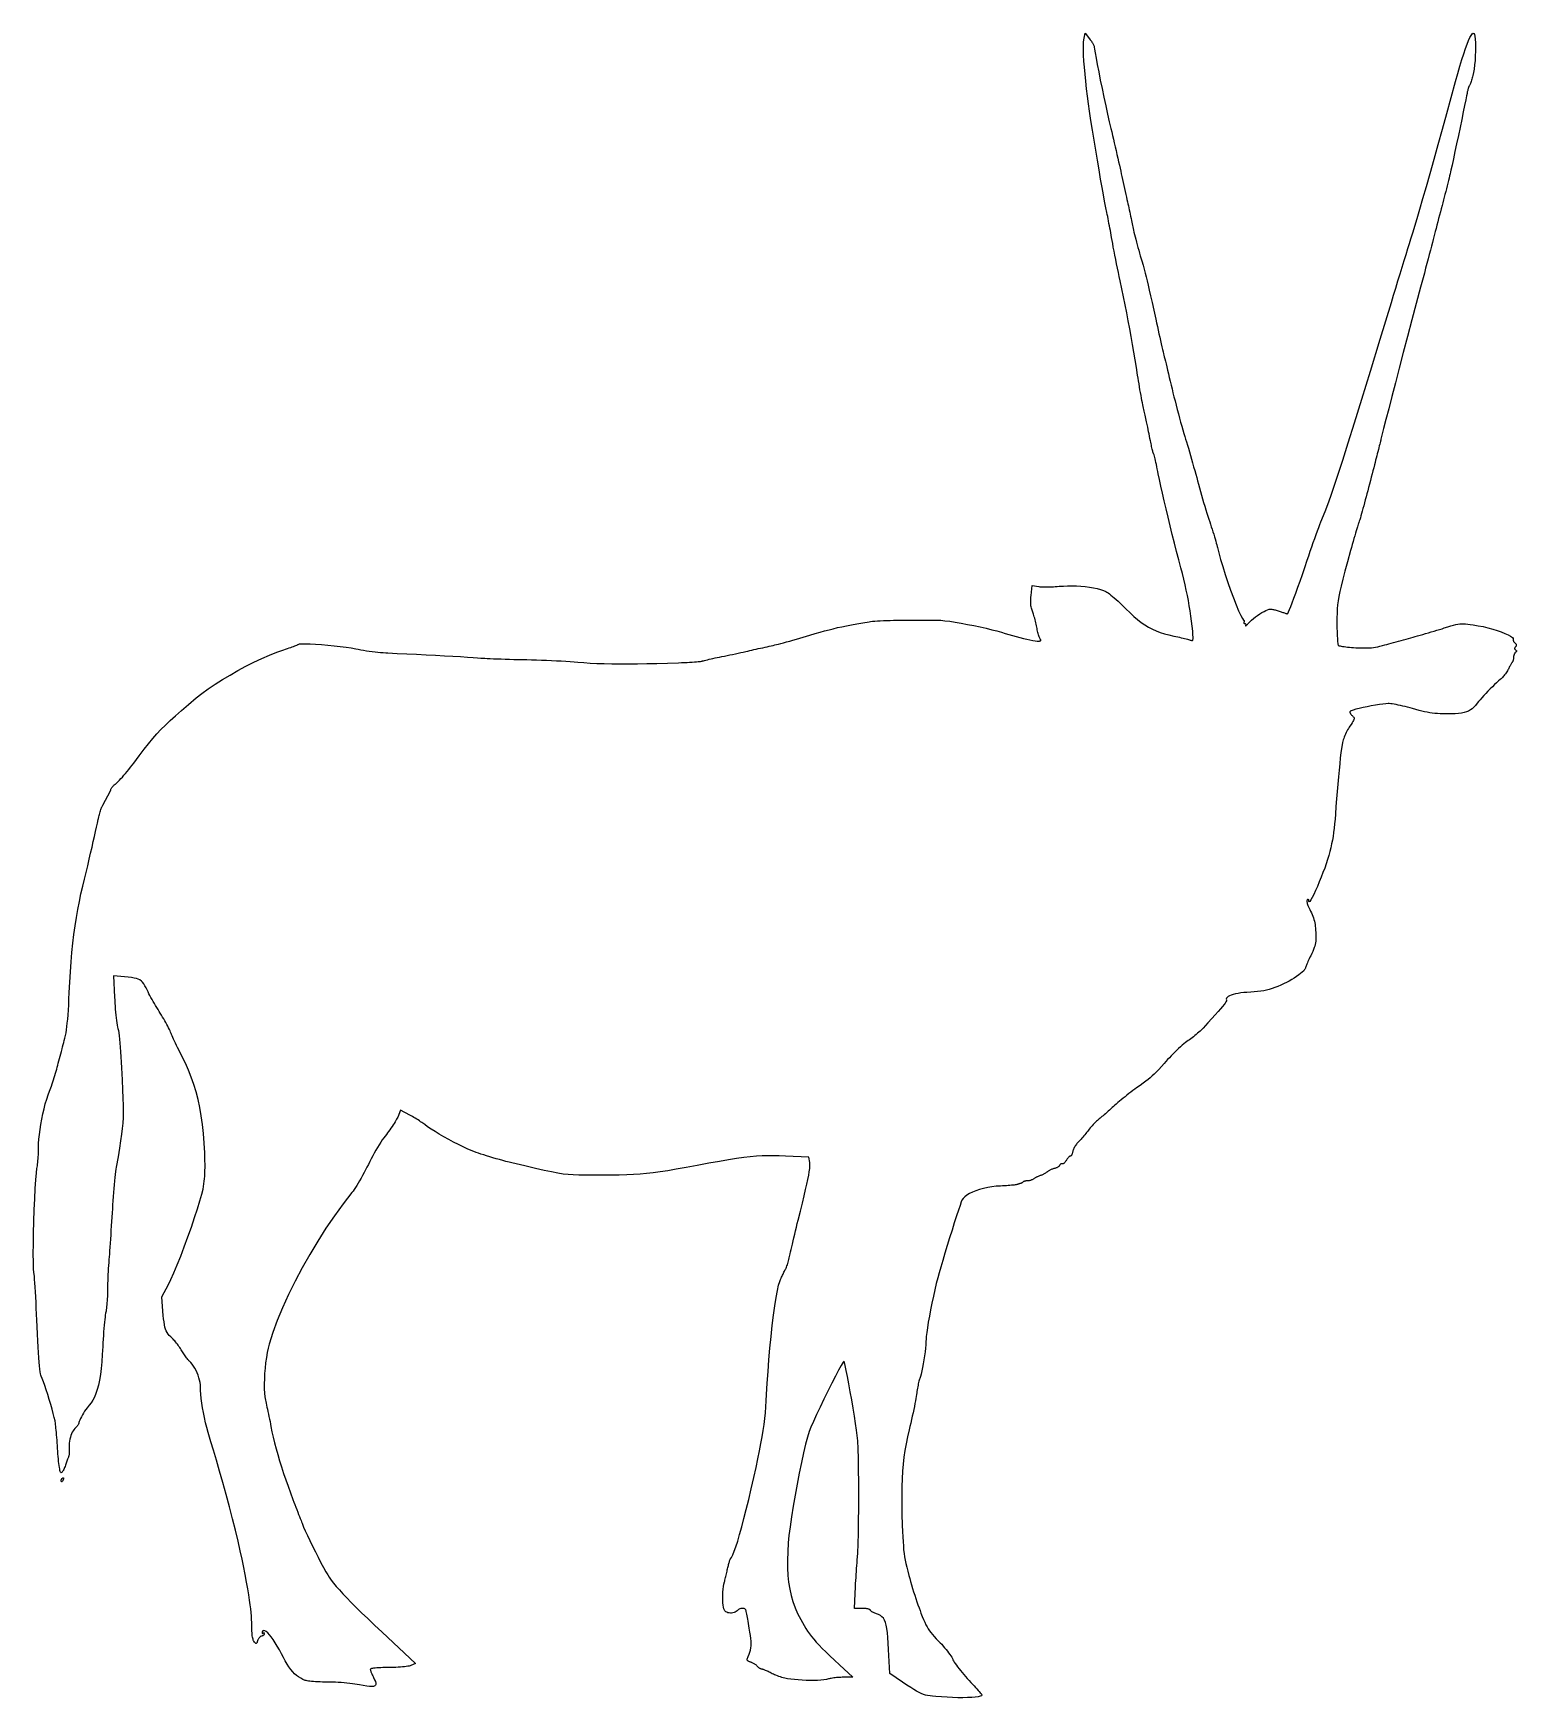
# Model space of a CAD drawing. Header units: metres. Extents: x 3 to 184, y -3 to 200.
import ezdxf

# ---------------------------------------------------------------- set-up
doc = ezdxf.new("R2010")
doc.units = ezdxf.units.M

msp = doc.modelspace()

# ---------------------------------------------------------------- linework, layer by layer
at = {"layer": 'Layer0'}
for p, q in [((6.11, 23.53), (6.12, 23.56)), ((6.11, 23.5), (6.11, 23.53)), ((6.11, 23.44), (6.11, 23.5)), ((6.12, 23.39), (6.11, 23.44)), ((6.12, 23.56), (6.13, 23.59)), ((6.14, 23.36), (6.12, 23.39)), ((6.13, 23.59), (6.14, 23.61)), ((6.14, 23.61), (6.15, 23.64)), ((6.15, 23.34), (6.14, 23.36)), ((6.15, 23.64), (6.17, 23.67)), ((6.2, 23.33), (6.15, 23.34)), ((6.17, 23.67), (6.19, 23.7)), ((6.19, 23.7), (6.21, 23.72)), ((6.23, 23.35), (6.2, 23.33)), ((6.21, 23.72), (6.23, 23.75)), ((6.23, 23.75), (6.25, 23.77)), ((6.25, 23.38), (6.23, 23.35)), ((6.25, 23.77), (6.28, 23.79)), ((6.29, 23.42), (6.25, 23.38)), ((6.28, 23.79), (6.31, 23.81)), ((6.32, 23.48), (6.29, 23.42)), ((6.31, 23.81), (6.33, 23.82)), ((6.35, 23.55), (6.32, 23.48)), ((6.33, 23.82), (6.37, 23.83)), ((6.38, 23.62), (6.35, 23.55)), ((6.37, 23.83), (6.4, 23.82)), ((6.4, 23.67), (6.38, 23.62)), ((6.4, 23.82), (6.42, 23.79)), ((6.41, 23.7), (6.4, 23.67)), ((6.42, 23.79), (6.41, 23.74)), ((6.41, 23.74), (6.41, 23.7))]:
    msp.add_line(p, q, dxfattribs=at)
msp.add_polyline3d([(11.18, 105.98, 0), (11.22, 106.06, 0), (12.14, 107.81, 0), (12.16, 107.84, 0), (12.17, 107.87, 0), (12.18, 107.9, 0), (12.18, 107.94, 0), (12.19, 107.98, 0), (12.21, 108.03, 0), (12.24, 108.09, 0), (12.28, 108.15, 0), (12.33, 108.22, 0), (12.39, 108.29, 0), (12.46, 108.37, 0), (12.53, 108.45, 0), (12.61, 108.53, 0), (12.7, 108.61, 0), (12.79, 108.69, 0), (12.89, 108.77, 0), (12.99, 108.86, 0), (13.12, 108.98, 0), (13.27, 109.13, 0), (13.43, 109.31, 0), (13.61, 109.5, 0), (13.79, 109.72, 0), (13.99, 109.95, 0), (14.19, 110.19, 0), (14.39, 110.44, 0), (14.6, 110.69, 0), (14.8, 110.95, 0), (14.99, 111.21, 0), (15.66, 112.11, 0), (16.26, 112.89, 0), (16.8, 113.58, 0), (17.32, 114.2, 0), (17.82, 114.77, 0), (18.32, 115.32, 0), (18.86, 115.86, 0), (19.44, 116.41, 0), (20.09, 116.99, 0), (20.82, 117.64, 0), (21.67, 118.36, 0), (22.64, 119.17, 0), (23.33, 119.72, 0), (24.1, 120.28, 0), (24.94, 120.85, 0), (25.83, 121.42, 0), (26.76, 121.97, 0), (27.72, 122.52, 0), (28.69, 123.04, 0), (29.67, 123.53, 0), (30.63, 123.99, 0), (31.57, 124.4, 0), (32.48, 124.76, 0), (33.33, 125.06, 0), (33.56, 125.14, 0), (33.78, 125.21, 0), (33.98, 125.29, 0), (34.18, 125.36, 0), (34.37, 125.42, 0), (34.53, 125.48, 0), (34.68, 125.54, 0), (34.82, 125.59, 0), (34.92, 125.64, 0), (35.01, 125.67, 0), (35.06, 125.7, 0), (35.09, 125.72, 0), (35.24, 125.77, 0), (35.55, 125.79, 0), (36, 125.79, 0), (36.57, 125.77, 0), (37.23, 125.74, 0), (37.95, 125.69, 0), (38.71, 125.62, 0), (39.48, 125.55, 0), (40.24, 125.46, 0), (40.95, 125.37, 0), (41.59, 125.28, 0), (42.14, 125.18, 0), (42.44, 125.12, 0), (42.75, 125.06, 0), (43.09, 125.01, 0), (43.43, 124.95, 0), (43.79, 124.9, 0), (44.14, 124.86, 0), (44.49, 124.81, 0), (44.84, 124.77, 0), (45.17, 124.74, 0), (45.49, 124.71, 0), (45.79, 124.69, 0), (46.06, 124.68, 0), (47.2, 124.62, 0), (48.38, 124.57, 0), (49.57, 124.51, 0), (50.74, 124.45, 0), (51.89, 124.39, 0), (52.98, 124.33, 0), (54.01, 124.27, 0), (54.95, 124.22, 0), (55.78, 124.17, 0), (56.48, 124.12, 0), (57.03, 124.08, 0), (57.42, 124.05, 0), (57.62, 124.04, 0), (57.89, 124.02, 0), (58.21, 124, 0), (58.58, 123.99, 0), (58.99, 123.97, 0), (59.44, 123.95, 0), (59.91, 123.94, 0), (60.41, 123.92, 0), (60.92, 123.91, 0), (61.45, 123.89, 0), (61.98, 123.88, 0), (62.51, 123.87, 0), (63.05, 123.86, 0), (63.62, 123.85, 0), (64.22, 123.83, 0), (64.83, 123.81, 0), (65.45, 123.78, 0), (66.07, 123.75, 0), (66.67, 123.72, 0), (67.26, 123.69, 0), (67.82, 123.66, 0), (68.35, 123.62, 0), (68.83, 123.59, 0), (69.26, 123.55, 0), (70, 123.49, 0), (70.79, 123.44, 0), (71.62, 123.4, 0), (72.51, 123.37, 0), (73.44, 123.35, 0), (74.43, 123.34, 0), (75.47, 123.34, 0), (76.57, 123.35, 0), (77.73, 123.37, 0), (78.95, 123.39, 0), (80.23, 123.43, 0), (81.57, 123.48, 0), (81.94, 123.49, 0), (82.29, 123.51, 0), (82.63, 123.52, 0), (82.95, 123.54, 0), (83.25, 123.56, 0), (83.53, 123.57, 0), (83.77, 123.59, 0), (83.98, 123.61, 0), (84.15, 123.62, 0), (84.29, 123.64, 0), (84.38, 123.65, 0), (84.42, 123.67, 0), (84.46, 123.68, 0), (84.53, 123.7, 0), (84.64, 123.73, 0), (84.77, 123.77, 0), (84.94, 123.81, 0), (85.12, 123.85, 0), (85.33, 123.9, 0), (85.56, 123.95, 0), (85.8, 124, 0), (86.06, 124.06, 0), (86.33, 124.11, 0), (86.61, 124.17, 0), (86.9, 124.23, 0), (87.21, 124.29, 0), (87.53, 124.36, 0), (87.86, 124.43, 0), (88.2, 124.5, 0), (88.54, 124.57, 0), (88.87, 124.65, 0), (89.19, 124.72, 0), (89.51, 124.78, 0), (89.8, 124.85, 0), (90.07, 124.91, 0), (90.31, 124.96, 0), (90.55, 125.02, 0), (90.8, 125.08, 0), (91.07, 125.14, 0), (91.34, 125.2, 0), (91.61, 125.26, 0), (91.89, 125.32, 0), (92.16, 125.38, 0), (92.43, 125.44, 0), (92.68, 125.5, 0), (92.92, 125.55, 0), (93.15, 125.6, 0), (93.35, 125.65, 0), (93.56, 125.7, 0), (93.82, 125.76, 0), (94.11, 125.84, 0), (94.44, 125.92, 0), (94.8, 126.02, 0), (95.18, 126.13, 0), (95.58, 126.24, 0), (95.99, 126.35, 0), (96.41, 126.48, 0), (96.83, 126.6, 0), (97.25, 126.72, 0), (97.66, 126.85, 0), (98.3, 127.04, 0), (98.89, 127.21, 0), (99.45, 127.37, 0), (99.99, 127.51, 0), (100.51, 127.64, 0), (101.03, 127.77, 0), (101.57, 127.88, 0), (102.13, 128, 0), (102.73, 128.12, 0), (103.38, 128.24, 0), (104.1, 128.36, 0), (104.89, 128.49, 0), (105.07, 128.52, 0), (105.31, 128.55, 0), (105.58, 128.57, 0), (105.9, 128.59, 0), (106.25, 128.61, 0), (106.63, 128.63, 0), (107.03, 128.65, 0), (107.45, 128.66, 0), (107.88, 128.67, 0), (108.32, 128.68, 0), (108.76, 128.69, 0), (109.19, 128.69, 0), (109.63, 128.69, 0), (110.06, 128.69, 0), (110.49, 128.69, 0), (110.91, 128.69, 0), (111.31, 128.69, 0), (111.7, 128.69, 0), (112.06, 128.69, 0), (112.38, 128.69, 0), (112.68, 128.69, 0), (112.93, 128.69, 0), (113.14, 128.69, 0), (113.3, 128.69, 0), (113.67, 128.67, 0), (114.16, 128.62, 0), (114.75, 128.54, 0), (115.42, 128.44, 0), (116.15, 128.32, 0), (116.91, 128.17, 0), (117.69, 128.02, 0), (118.46, 127.86, 0), (119.2, 127.69, 0), (119.9, 127.52, 0), (120.52, 127.36, 0), (121.06, 127.2, 0), (121.5, 127.07, 0), (121.96, 126.93, 0), (122.42, 126.8, 0), (122.88, 126.68, 0), (123.33, 126.56, 0), (123.76, 126.46, 0), (124.17, 126.36, 0), (124.55, 126.28, 0), (124.89, 126.21, 0), (125.18, 126.17, 0), (125.42, 126.13, 0), (125.6, 126.12, 0), (125.66, 126.12, 0), (125.72, 126.13, 0), (125.77, 126.14, 0), (125.81, 126.15, 0), (125.84, 126.16, 0), (125.86, 126.18, 0), (125.88, 126.23, 0), (125.87, 126.25, 0), (125.86, 126.29, 0), (125.84, 126.33, 0), (125.81, 126.37, 0), (125.78, 126.41, 0), (125.75, 126.48, 0), (125.71, 126.56, 0), (125.68, 126.66, 0), (125.64, 126.77, 0), (125.6, 126.9, 0), (125.56, 127.04, 0), (125.53, 127.19, 0), (125.49, 127.34, 0), (125.45, 127.5, 0), (125.42, 127.67, 0), (125.38, 127.84, 0), (125.35, 128.01, 0), (125.31, 128.19, 0), (125.27, 128.37, 0), (125.22, 128.55, 0), (125.18, 128.73, 0), (125.13, 128.91, 0), (125.08, 129.08, 0), (125.03, 129.24, 0), (124.98, 129.4, 0), (124.94, 129.54, 0), (124.89, 129.66, 0), (124.85, 129.77, 0), (124.8, 129.9, 0), (124.76, 130.03, 0), (124.72, 130.16, 0), (124.69, 130.3, 0), (124.67, 130.45, 0), (124.65, 130.59, 0), (124.64, 130.75, 0), (124.64, 130.92, 0), (124.64, 131.09, 0), (124.65, 131.28, 0), (124.66, 131.48, 0), (124.68, 131.69, 0), (124.81, 132.91, 0), (125.64, 132.78, 0), (125.77, 132.77, 0), (125.92, 132.76, 0), (126.1, 132.75, 0), (126.29, 132.74, 0), (126.49, 132.74, 0), (126.71, 132.74, 0), (126.94, 132.75, 0), (127.18, 132.76, 0), (127.42, 132.77, 0), (127.65, 132.78, 0), (127.89, 132.8, 0), (128.12, 132.82, 0), (128.63, 132.86, 0), (129.15, 132.88, 0), (129.7, 132.88, 0), (130.24, 132.87, 0), (130.78, 132.83, 0), (131.31, 132.78, 0), (131.83, 132.71, 0), (132.31, 132.63, 0), (132.77, 132.54, 0), (133.17, 132.43, 0), (133.53, 132.31, 0), (133.83, 132.18, 0), (133.95, 132.11, 0), (134.09, 132.02, 0), (134.26, 131.9, 0), (134.44, 131.75, 0), (134.64, 131.59, 0), (134.86, 131.41, 0), (135.08, 131.21, 0), (135.32, 131, 0), (135.56, 130.78, 0), (135.8, 130.55, 0), (136.04, 130.32, 0), (136.28, 130.08, 0), (136.78, 129.59, 0), (137.25, 129.15, 0), (137.71, 128.76, 0), (138.16, 128.41, 0), (138.6, 128.11, 0), (139.05, 127.83, 0), (139.51, 127.59, 0), (139.98, 127.38, 0), (140.47, 127.19, 0), (140.99, 127.02, 0), (141.54, 126.87, 0), (142.14, 126.74, 0), (142.37, 126.69, 0), (142.61, 126.64, 0), (142.83, 126.59, 0), (143.05, 126.54, 0), (143.26, 126.49, 0), (143.46, 126.44, 0), (143.64, 126.4, 0), (143.8, 126.35, 0), (143.94, 126.32, 0), (144.06, 126.28, 0), (144.15, 126.25, 0), (144.21, 126.23, 0), (144.28, 126.2, 0), (144.34, 126.19, 0), (144.39, 126.19, 0), (144.43, 126.2, 0), (144.46, 126.24, 0), (144.48, 126.3, 0), (144.49, 126.39, 0), (144.49, 126.51, 0), (144.49, 126.66, 0), (144.48, 126.84, 0), (144.46, 127.06, 0), (144.44, 127.33, 0), (144.37, 127.95, 0), (144.3, 128.57, 0), (144.22, 129.19, 0), (144.13, 129.81, 0), (144.03, 130.43, 0), (143.92, 131.07, 0), (143.79, 131.71, 0), (143.66, 132.36, 0), (143.51, 133.02, 0), (143.35, 133.69, 0), (143.18, 134.37, 0), (143, 135.07, 0), (142.74, 136.05, 0), (142.48, 137.07, 0), (142.21, 138.11, 0), (141.95, 139.16, 0), (141.69, 140.22, 0), (141.44, 141.26, 0), (141.2, 142.28, 0), (140.97, 143.26, 0), (140.75, 144.2, 0), (140.56, 145.07, 0), (140.39, 145.87, 0), (140.24, 146.59, 0), (140.18, 146.88, 0), (140.12, 147.17, 0), (140.06, 147.45, 0), (140.01, 147.71, 0), (139.95, 147.96, 0), (139.9, 148.19, 0), (139.85, 148.4, 0), (139.8, 148.59, 0), (139.76, 148.75, 0), (139.72, 148.88, 0), (139.69, 148.97, 0), (139.67, 149.03, 0), (139.65, 149.08, 0), (139.62, 149.16, 0), (139.59, 149.25, 0), (139.56, 149.36, 0), (139.53, 149.48, 0), (139.49, 149.61, 0), (139.46, 149.76, 0), (139.42, 149.92, 0), (139.39, 150.08, 0), (139.35, 150.25, 0), (139.32, 150.43, 0), (139.28, 150.6, 0), (139.22, 150.91, 0), (139.17, 151.2, 0), (139.12, 151.47, 0), (139.06, 151.73, 0), (139.01, 152, 0), (138.95, 152.29, 0), (138.88, 152.6, 0), (138.81, 152.94, 0), (138.73, 153.32, 0), (138.63, 153.75, 0), (138.52, 154.25, 0), (138.39, 154.81, 0), (138.35, 155.02, 0), (138.3, 155.26, 0), (138.24, 155.54, 0), (138.19, 155.84, 0), (138.13, 156.16, 0), (138.07, 156.5, 0), (138, 156.85, 0), (137.94, 157.21, 0), (137.88, 157.57, 0), (137.82, 157.93, 0), (137.76, 158.28, 0), (137.71, 158.63, 0), (137.56, 159.57, 0), (137.41, 160.51, 0), (137.25, 161.45, 0), (137.09, 162.4, 0), (136.92, 163.36, 0), (136.74, 164.32, 0), (136.56, 165.28, 0), (136.38, 166.25, 0), (136.19, 167.22, 0), (135.99, 168.2, 0), (135.78, 169.19, 0), (135.57, 170.18, 0), (135.47, 170.69, 0), (135.36, 171.21, 0), (135.25, 171.74, 0), (135.14, 172.27, 0), (135.03, 172.8, 0), (134.93, 173.32, 0), (134.84, 173.81, 0), (134.74, 174.28, 0), (134.66, 174.72, 0), (134.59, 175.11, 0), (134.52, 175.46, 0), (134.47, 175.76, 0), (134.43, 176.04, 0), (134.38, 176.32, 0), (134.32, 176.62, 0), (134.27, 176.91, 0), (134.21, 177.2, 0), (134.16, 177.49, 0), (134.11, 177.77, 0), (134.05, 178.04, 0), (134, 178.29, 0), (133.95, 178.52, 0), (133.91, 178.73, 0), (133.87, 178.9, 0), (133.78, 179.32, 0), (133.67, 179.92, 0), (133.52, 180.69, 0), (133.36, 181.6, 0), (133.19, 182.62, 0), (132.99, 183.73, 0), (132.8, 184.91, 0), (132.59, 186.13, 0), (132.39, 187.36, 0), (132.2, 188.59, 0), (132.01, 189.78, 0), (131.83, 190.92, 0), (131.7, 191.83, 0), (131.58, 192.75, 0), (131.47, 193.66, 0), (131.37, 194.57, 0), (131.28, 195.44, 0), (131.21, 196.28, 0), (131.15, 197.05, 0), (131.11, 197.76, 0), (131.08, 198.39, 0), (131.08, 198.93, 0), (131.09, 199.35, 0), (131.13, 199.65, 0), (131.28, 200.44, 0), (131.84, 199.76, 0), (131.92, 199.66, 0), (132, 199.57, 0), (132.07, 199.47, 0), (132.13, 199.37, 0), (132.19, 199.27, 0), (132.25, 199.18, 0), (132.29, 199.09, 0), (132.33, 199.01, 0), (132.37, 198.93, 0), (132.39, 198.86, 0), (132.41, 198.8, 0), (132.41, 198.75, 0), (132.44, 198.5, 0), (132.51, 198.04, 0), (132.63, 197.4, 0), (132.78, 196.61, 0), (132.95, 195.71, 0), (133.15, 194.72, 0), (133.37, 193.68, 0), (133.59, 192.62, 0), (133.82, 191.56, 0), (134.04, 190.55, 0), (134.25, 189.62, 0), (134.44, 188.78, 0), (134.54, 188.38, 0), (134.64, 187.95, 0), (134.75, 187.5, 0), (134.86, 187.03, 0), (134.97, 186.56, 0), (135.07, 186.09, 0), (135.18, 185.62, 0), (135.29, 185.17, 0), (135.38, 184.73, 0), (135.48, 184.32, 0), (135.56, 183.94, 0), (135.64, 183.59, 0), (135.71, 183.26, 0), (135.79, 182.91, 0), (135.87, 182.55, 0), (135.95, 182.18, 0), (136.03, 181.81, 0), (136.11, 181.45, 0), (136.19, 181.09, 0), (136.27, 180.74, 0), (136.34, 180.41, 0), (136.41, 180.11, 0), (136.47, 179.83, 0), (136.53, 179.58, 0), (136.58, 179.35, 0), (136.63, 179.1, 0), (136.69, 178.84, 0), (136.75, 178.58, 0), (136.8, 178.32, 0), (136.86, 178.07, 0), (136.91, 177.81, 0), (136.96, 177.57, 0), (137.01, 177.34, 0), (137.05, 177.13, 0), (137.09, 176.93, 0), (137.12, 176.76, 0), (137.16, 176.58, 0), (137.21, 176.37, 0), (137.26, 176.13, 0), (137.33, 175.85, 0), (137.4, 175.56, 0), (137.48, 175.25, 0), (137.57, 174.92, 0), (137.66, 174.59, 0), (137.75, 174.25, 0), (137.85, 173.91, 0), (137.94, 173.57, 0), (138.04, 173.24, 0), (138.21, 172.63, 0), (138.37, 172.09, 0), (138.5, 171.6, 0), (138.63, 171.13, 0), (138.75, 170.66, 0), (138.88, 170.17, 0), (139, 169.63, 0), (139.14, 169.03, 0), (139.3, 168.33, 0), (139.48, 167.52, 0), (139.69, 166.58, 0), (139.93, 165.48, 0), (140.03, 165.03, 0), (140.13, 164.58, 0), (140.23, 164.13, 0), (140.32, 163.69, 0), (140.42, 163.27, 0), (140.51, 162.86, 0), (140.6, 162.47, 0), (140.68, 162.11, 0), (140.76, 161.79, 0), (140.82, 161.5, 0), (140.88, 161.26, 0), (140.92, 161.08, 0), (140.97, 160.89, 0), (141.03, 160.64, 0), (141.1, 160.35, 0), (141.18, 160.01, 0), (141.27, 159.64, 0), (141.37, 159.24, 0), (141.47, 158.81, 0), (141.58, 158.36, 0), (141.69, 157.9, 0), (141.8, 157.42, 0), (141.92, 156.95, 0), (142.03, 156.47, 0), (142.15, 155.99, 0), (142.28, 155.49, 0), (142.41, 154.97, 0), (142.55, 154.44, 0), (142.69, 153.91, 0), (142.83, 153.39, 0), (142.97, 152.89, 0), (143.1, 152.4, 0), (143.23, 151.94, 0), (143.36, 151.52, 0), (143.47, 151.13, 0), (143.58, 150.8, 0), (143.68, 150.47, 0), (143.79, 150.1, 0), (143.91, 149.7, 0), (144.04, 149.27, 0), (144.17, 148.83, 0), (144.3, 148.37, 0), (144.43, 147.91, 0), (144.56, 147.44, 0), (144.69, 146.98, 0), (144.81, 146.54, 0), (144.93, 146.11, 0), (145.04, 145.7, 0), (145.14, 145.3, 0), (145.26, 144.87, 0), (145.38, 144.43, 0), (145.51, 143.98, 0), (145.64, 143.52, 0), (145.78, 143.07, 0), (145.91, 142.62, 0), (146.04, 142.19, 0), (146.17, 141.77, 0), (146.29, 141.38, 0), (146.41, 141.03, 0), (146.52, 140.71, 0), (146.62, 140.41, 0), (146.72, 140.1, 0), (146.82, 139.8, 0), (146.92, 139.49, 0), (147.01, 139.19, 0), (147.1, 138.89, 0), (147.18, 138.62, 0), (147.26, 138.35, 0), (147.33, 138.11, 0), (147.38, 137.89, 0), (147.43, 137.71, 0), (147.47, 137.55, 0), (147.62, 136.9, 0), (147.84, 136.11, 0), (148.11, 135.23, 0), (148.41, 134.28, 0), (148.74, 133.3, 0), (149.08, 132.34, 0), (149.43, 131.41, 0), (149.75, 130.57, 0), (150.06, 129.84, 0), (150.32, 129.26, 0), (150.53, 128.87, 0), (150.67, 128.7, 0), (150.7, 128.68, 0), (150.73, 128.64, 0), (150.74, 128.6, 0), (150.75, 128.56, 0), (150.73, 128.51, 0), (150.72, 128.48, 0), (150.71, 128.46, 0), (150.7, 128.43, 0), (150.69, 128.39, 0), (150.69, 128.35, 0), (150.71, 128.31, 0), (150.74, 128.29, 0), (150.79, 128.28, 0), (150.82, 128.28, 0), (150.85, 128.27, 0), (150.87, 128.27, 0), (150.91, 128.24, 0), (150.94, 128.21, 0), (150.95, 128.16, 0), (150.95, 128.13, 0), (150.94, 128.1, 0), (150.93, 128.07, 0), (150.91, 128.03, 0), (150.9, 128, 0), (150.91, 127.98, 0), (150.96, 128.01, 0), (150.99, 128.04, 0), (151.03, 128.07, 0), (151.08, 128.12, 0), (151.13, 128.17, 0), (151.19, 128.23, 0), (151.25, 128.3, 0), (151.42, 128.48, 0), (151.63, 128.67, 0), (151.87, 128.87, 0), (152.12, 129.07, 0), (152.38, 129.26, 0), (152.65, 129.44, 0), (152.91, 129.6, 0), (153.16, 129.75, 0), (153.4, 129.87, 0), (153.6, 129.96, 0), (153.78, 130.02, 0), (153.91, 130.04, 0), (153.97, 130.04, 0), (154.04, 130.03, 0), (154.13, 130.02, 0), (154.22, 130, 0), (154.32, 129.98, 0), (154.43, 129.95, 0), (154.54, 129.93, 0), (154.66, 129.89, 0), (154.77, 129.86, 0), (154.89, 129.82, 0), (155.01, 129.79, 0), (155.13, 129.75, 0), (155.24, 129.71, 0), (155.35, 129.67, 0), (155.45, 129.63, 0), (155.55, 129.6, 0), (155.65, 129.57, 0), (155.73, 129.54, 0), (155.81, 129.51, 0), (155.87, 129.49, 0), (155.93, 129.48, 0), (155.97, 129.46, 0), (156, 129.45, 0), (156.06, 129.51, 0), (156.15, 129.69, 0), (156.27, 129.97, 0), (156.43, 130.35, 0), (156.61, 130.82, 0), (156.82, 131.37, 0), (157.05, 132, 0), (157.3, 132.7, 0), (157.57, 133.46, 0), (157.85, 134.27, 0), (158.15, 135.12, 0), (158.45, 136.01, 0), (158.63, 136.55, 0), (158.82, 137.1, 0), (159, 137.63, 0), (159.19, 138.16, 0), (159.37, 138.67, 0), (159.54, 139.15, 0), (159.7, 139.6, 0), (159.86, 140.02, 0), (160, 140.4, 0), (160.12, 140.72, 0), (160.22, 140.99, 0), (160.31, 141.2, 0), (160.63, 141.97, 0), (160.96, 142.84, 0), (161.34, 143.86, 0), (161.75, 145.07, 0), (162.24, 146.52, 0), (162.8, 148.26, 0), (163.46, 150.35, 0), (164.23, 152.82, 0), (165.13, 155.72, 0), (166.17, 159.11, 0), (167.36, 163.04, 0), (168.73, 167.54, 0), (168.99, 168.41, 0), (169.26, 169.28, 0), (169.53, 170.16, 0), (169.79, 171.02, 0), (170.05, 171.85, 0), (170.29, 172.65, 0), (170.53, 173.41, 0), (170.74, 174.11, 0), (170.94, 174.75, 0), (171.11, 175.31, 0), (171.26, 175.78, 0), (171.38, 176.15, 0), (171.6, 176.86, 0), (171.88, 177.79, 0), (172.21, 178.92, 0), (172.59, 180.23, 0), (173.01, 181.7, 0), (173.47, 183.31, 0), (173.95, 185.03, 0), (174.46, 186.84, 0), (174.98, 188.72, 0), (175.51, 190.65, 0), (176.05, 192.6, 0), (176.58, 194.56, 0), (176.85, 195.54, 0), (177.11, 196.43, 0), (177.35, 197.23, 0), (177.58, 197.94, 0), (177.79, 198.57, 0), (177.98, 199.11, 0), (178.17, 199.56, 0), (178.33, 199.91, 0), (178.48, 200.18, 0), (178.61, 200.36, 0), (178.73, 200.44, 0), (178.83, 200.43, 0), (178.9, 200.31, 0), (178.95, 200.07, 0), (178.99, 199.72, 0), (179.01, 199.28, 0), (179.02, 198.78, 0), (179.01, 198.24, 0), (178.99, 197.68, 0), (178.96, 197.11, 0), (178.91, 196.57, 0), (178.85, 196.07, 0), (178.78, 195.63, 0), (178.7, 195.28, 0), (178.66, 195.12, 0), (178.61, 194.98, 0), (178.56, 194.83, 0), (178.52, 194.69, 0), (178.48, 194.56, 0), (178.43, 194.44, 0), (178.39, 194.32, 0), (178.35, 194.22, 0), (178.32, 194.14, 0), (178.29, 194.06, 0), (178.26, 194.01, 0), (178.24, 193.97, 0), (178.22, 193.94, 0), (178.19, 193.9, 0), (178.17, 193.84, 0), (178.15, 193.78, 0), (178.12, 193.71, 0), (178.1, 193.63, 0), (178.08, 193.55, 0), (178.06, 193.46, 0), (178.03, 193.37, 0), (178.01, 193.28, 0), (177.99, 193.19, 0), (177.98, 193.09, 0), (177.92, 192.8, 0), (177.82, 192.3, 0), (177.69, 191.63, 0), (177.52, 190.82, 0), (177.33, 189.91, 0), (177.13, 188.94, 0), (176.92, 187.94, 0), (176.71, 186.94, 0), (176.5, 185.98, 0), (176.31, 185.1, 0), (176.15, 184.32, 0), (176.01, 183.69, 0), (175.96, 183.5, 0), (175.91, 183.27, 0), (175.85, 183.01, 0), (175.78, 182.73, 0), (175.7, 182.43, 0), (175.62, 182.1, 0), (175.54, 181.77, 0), (175.46, 181.43, 0), (175.37, 181.08, 0), (175.28, 180.74, 0), (175.19, 180.4, 0), (175.11, 180.07, 0), (175.02, 179.73, 0), (174.92, 179.37, 0), (174.82, 178.99, 0), (174.72, 178.59, 0), (174.61, 178.19, 0), (174.51, 177.78, 0), (174.4, 177.37, 0), (174.3, 176.97, 0), (174.19, 176.59, 0), (174.1, 176.22, 0), (174.01, 175.88, 0), (173.93, 175.57, 0), (173.84, 175.24, 0), (173.74, 174.85, 0), (173.63, 174.41, 0), (173.5, 173.93, 0), (173.36, 173.41, 0), (173.22, 172.87, 0), (173.07, 172.3, 0), (172.91, 171.72, 0), (172.76, 171.13, 0), (172.6, 170.54, 0), (172.45, 169.96, 0), (172.3, 169.4, 0), (171.77, 167.41, 0), (171.24, 165.39, 0), (170.71, 163.37, 0), (170.19, 161.4, 0), (169.69, 159.49, 0), (169.22, 157.69, 0), (168.78, 156.02, 0), (168.4, 154.51, 0), (168.06, 153.2, 0), (167.78, 152.13, 0), (167.58, 151.32, 0), (167.45, 150.8, 0), (167.43, 150.69, 0), (167.39, 150.55, 0), (167.35, 150.38, 0), (167.31, 150.2, 0), (167.25, 149.99, 0), (167.2, 149.77, 0), (167.14, 149.53, 0), (167.07, 149.28, 0), (167.01, 149.03, 0), (166.94, 148.77, 0), (166.87, 148.51, 0), (166.81, 148.25, 0), (166.74, 147.97, 0), (166.65, 147.66, 0), (166.57, 147.32, 0), (166.47, 146.95, 0), (166.37, 146.56, 0), (166.26, 146.16, 0), (166.16, 145.75, 0), (166.05, 145.33, 0), (165.94, 144.92, 0), (165.84, 144.51, 0), (165.74, 144.12, 0), (165.64, 143.75, 0), (165.54, 143.38, 0), (165.45, 143.02, 0), (165.36, 142.67, 0), (165.26, 142.34, 0), (165.17, 142.01, 0), (165.09, 141.71, 0), (165.01, 141.43, 0), (164.94, 141.18, 0), (164.87, 140.95, 0), (164.81, 140.77, 0), (164.77, 140.62, 0), (164.73, 140.52, 0), (164.69, 140.42, 0), (164.64, 140.27, 0), (164.58, 140.08, 0), (164.51, 139.85, 0), (164.43, 139.59, 0), (164.35, 139.3, 0), (164.25, 138.99, 0), (164.16, 138.65, 0), (164.06, 138.3, 0), (163.95, 137.94, 0), (163.85, 137.57, 0), (163.75, 137.19, 0), (163.37, 135.82, 0), (163.05, 134.66, 0), (162.79, 133.68, 0), (162.58, 132.86, 0), (162.42, 132.17, 0), (162.3, 131.57, 0), (162.21, 131.03, 0), (162.15, 130.54, 0), (162.11, 130.05, 0), (162.09, 129.54, 0), (162.08, 128.98, 0), (162.08, 128.34, 0), (162.08, 127.99, 0), (162.08, 127.65, 0), (162.09, 127.33, 0), (162.1, 127.02, 0), (162.11, 126.74, 0), (162.13, 126.47, 0), (162.14, 126.24, 0), (162.16, 126.04, 0), (162.18, 125.87, 0), (162.2, 125.74, 0), (162.22, 125.65, 0), (162.24, 125.6, 0), (162.28, 125.58, 0), (162.36, 125.55, 0), (162.46, 125.53, 0), (162.6, 125.5, 0), (162.76, 125.48, 0), (162.94, 125.45, 0), (163.15, 125.43, 0), (163.37, 125.4, 0), (163.61, 125.38, 0), (163.86, 125.36, 0), (164.12, 125.34, 0), (164.4, 125.32, 0), (164.8, 125.3, 0), (165.16, 125.29, 0), (165.48, 125.28, 0), (165.78, 125.28, 0), (166.05, 125.29, 0), (166.31, 125.31, 0), (166.56, 125.34, 0), (166.81, 125.38, 0), (167.07, 125.43, 0), (167.34, 125.49, 0), (167.63, 125.57, 0), (167.95, 125.65, 0), (168.18, 125.72, 0), (168.44, 125.79, 0), (168.71, 125.87, 0), (169, 125.95, 0), (169.3, 126.03, 0), (169.61, 126.12, 0), (169.92, 126.2, 0), (170.23, 126.29, 0), (170.53, 126.37, 0), (170.83, 126.46, 0), (171.11, 126.53, 0), (171.38, 126.61, 0), (171.65, 126.68, 0), (171.94, 126.76, 0), (172.26, 126.85, 0), (172.59, 126.95, 0), (172.92, 127.05, 0), (173.27, 127.15, 0), (173.61, 127.25, 0), (173.96, 127.35, 0), (174.29, 127.45, 0), (174.61, 127.55, 0), (174.92, 127.64, 0), (175.2, 127.73, 0), (175.64, 127.86, 0), (176.01, 127.98, 0), (176.34, 128.07, 0), (176.62, 128.14, 0), (176.87, 128.19, 0), (177.1, 128.22, 0), (177.33, 128.24, 0), (177.56, 128.24, 0), (177.8, 128.23, 0), (178.07, 128.2, 0), (178.38, 128.16, 0), (178.73, 128.11, 0), (179.34, 128.01, 0), (179.94, 127.89, 0), (180.54, 127.75, 0), (181.12, 127.59, 0), (181.67, 127.42, 0), (182.17, 127.25, 0), (182.62, 127.07, 0), (183, 126.9, 0), (183.3, 126.73, 0), (183.52, 126.58, 0), (183.62, 126.44, 0), (183.62, 126.32, 0), (183.6, 126.27, 0), (183.61, 126.24, 0), (183.61, 126.21, 0), (183.62, 126.18, 0), (183.64, 126.14, 0), (183.66, 126.1, 0), (183.68, 126.07, 0), (183.71, 126.03, 0), (183.74, 125.99, 0), (183.78, 125.96, 0), (183.82, 125.92, 0), (183.87, 125.88, 0), (183.91, 125.84, 0), (183.94, 125.8, 0), (183.97, 125.76, 0), (183.99, 125.72, 0), (184, 125.68, 0), (184, 125.64, 0), (184, 125.6, 0), (183.98, 125.56, 0), (183.97, 125.52, 0), (183.94, 125.47, 0), (183.91, 125.43, 0), (183.87, 125.39, 0), (183.84, 125.35, 0), (183.82, 125.31, 0), (183.81, 125.27, 0), (183.8, 125.24, 0), (183.8, 125.2, 0), (183.8, 125.17, 0), (183.81, 125.14, 0), (183.83, 125.12, 0), (183.86, 125.09, 0), (183.89, 125.06, 0), (183.92, 125.04, 0), (183.96, 125.01, 0), (183.99, 124.99, 0), (184.02, 124.97, 0), (184.04, 124.94, 0), (184.05, 124.9, 0), (184.04, 124.86, 0), (184.02, 124.83, 0), (183.99, 124.81, 0), (183.96, 124.79, 0), (183.92, 124.76, 0), (183.89, 124.74, 0), (183.86, 124.71, 0), (183.83, 124.67, 0), (183.81, 124.62, 0), (183.78, 124.58, 0), (183.75, 124.52, 0), (183.73, 124.46, 0), (183.71, 124.4, 0), (183.7, 124.34, 0), (183.68, 124.28, 0), (183.67, 124.21, 0), (183.67, 124.15, 0), (183.66, 124.08, 0), (183.66, 124.02, 0), (183.65, 123.96, 0), (183.64, 123.9, 0), (183.63, 123.84, 0), (183.61, 123.79, 0), (183.6, 123.74, 0), (183.59, 123.69, 0), (183.57, 123.65, 0), (183.56, 123.62, 0), (183.54, 123.6, 0), (183.51, 123.56, 0), (183.49, 123.52, 0), (183.46, 123.48, 0), (183.42, 123.42, 0), (183.38, 123.35, 0), (183.34, 123.28, 0), (183.29, 123.2, 0), (183.24, 123.1, 0), (183.19, 123.01, 0), (183.14, 122.91, 0), (183.09, 122.8, 0), (183.03, 122.7, 0), (182.97, 122.59, 0), (182.91, 122.47, 0), (182.83, 122.36, 0), (182.75, 122.24, 0), (182.67, 122.12, 0), (182.58, 122, 0), (182.49, 121.89, 0), (182.4, 121.78, 0), (182.31, 121.68, 0), (182.22, 121.59, 0), (182.14, 121.5, 0), (182.05, 121.43, 0), (181.83, 121.25, 0), (181.6, 121.03, 0), (181.34, 120.8, 0), (181.08, 120.55, 0), (180.81, 120.28, 0), (180.54, 120.01, 0), (180.28, 119.73, 0), (180.02, 119.46, 0), (179.79, 119.2, 0), (179.57, 118.95, 0), (179.38, 118.72, 0), (179.21, 118.52, 0), (179.01, 118.26, 0), (178.81, 118.04, 0), (178.61, 117.86, 0), (178.4, 117.7, 0), (178.16, 117.57, 0), (177.91, 117.47, 0), (177.62, 117.38, 0), (177.3, 117.32, 0), (176.93, 117.28, 0), (176.51, 117.25, 0), (176.04, 117.24, 0), (175.49, 117.24, 0), (175.09, 117.24, 0), (174.71, 117.25, 0), (174.37, 117.27, 0), (174.04, 117.29, 0), (173.73, 117.32, 0), (173.42, 117.36, 0), (173.11, 117.42, 0), (172.8, 117.48, 0), (172.46, 117.55, 0), (172.11, 117.64, 0), (171.73, 117.75, 0), (171.3, 117.87, 0), (171.01, 117.95, 0), (170.71, 118.03, 0), (170.41, 118.11, 0), (170.12, 118.18, 0), (169.83, 118.25, 0), (169.56, 118.3, 0), (169.3, 118.36, 0), (169.06, 118.4, 0), (168.84, 118.44, 0), (168.65, 118.46, 0), (168.48, 118.48, 0), (168.35, 118.49, 0), (168.07, 118.47, 0), (167.7, 118.43, 0), (167.26, 118.37, 0), (166.78, 118.29, 0), (166.28, 118.2, 0), (165.76, 118.1, 0), (165.27, 118, 0), (164.8, 117.89, 0), (164.39, 117.79, 0), (164.06, 117.69, 0), (163.82, 117.61, 0), (163.7, 117.54, 0), (163.68, 117.52, 0), (163.67, 117.49, 0), (163.67, 117.45, 0), (163.67, 117.41, 0), (163.68, 117.37, 0), (163.7, 117.33, 0), (163.72, 117.28, 0), (163.75, 117.23, 0), (163.79, 117.18, 0), (163.83, 117.13, 0), (163.87, 117.08, 0), (163.92, 117.03, 0), (164.01, 116.95, 0), (164.08, 116.88, 0), (164.13, 116.82, 0), (164.17, 116.75, 0), (164.18, 116.68, 0), (164.17, 116.6, 0), (164.15, 116.52, 0), (164.1, 116.41, 0), (164.02, 116.28, 0), (163.92, 116.13, 0), (163.8, 115.94, 0), (163.65, 115.73, 0), (163.56, 115.59, 0), (163.47, 115.44, 0), (163.38, 115.27, 0), (163.29, 115.1, 0), (163.2, 114.93, 0), (163.12, 114.75, 0), (163.04, 114.57, 0), (162.97, 114.39, 0), (162.91, 114.22, 0), (162.85, 114.05, 0), (162.8, 113.89, 0), (162.77, 113.74, 0), (162.71, 113.42, 0), (162.64, 112.99, 0), (162.57, 112.46, 0), (162.49, 111.83, 0), (162.42, 111.12, 0), (162.33, 110.35, 0), (162.25, 109.52, 0), (162.17, 108.65, 0), (162.1, 107.75, 0), (162.02, 106.82, 0), (161.95, 105.9, 0), (161.89, 104.98, 0), (161.84, 104.35, 0), (161.79, 103.78, 0), (161.74, 103.24, 0), (161.67, 102.73, 0), (161.6, 102.25, 0), (161.52, 101.78, 0), (161.43, 101.32, 0), (161.33, 100.86, 0), (161.21, 100.4, 0), (161.08, 99.92, 0), (160.93, 99.43, 0), (160.76, 98.9, 0), (160.58, 98.37, 0), (160.37, 97.81, 0), (160.15, 97.24, 0), (159.92, 96.67, 0), (159.68, 96.13, 0), (159.46, 95.62, 0), (159.24, 95.16, 0), (159.05, 94.78, 0), (158.89, 94.49, 0), (158.76, 94.3, 0), (158.68, 94.23, 0), (158.65, 94.3, 0), (158.65, 94.36, 0), (158.65, 94.41, 0), (158.64, 94.46, 0), (158.63, 94.49, 0), (158.62, 94.52, 0), (158.59, 94.55, 0), (158.54, 94.54, 0), (158.51, 94.53, 0), (158.49, 94.51, 0), (158.45, 94.48, 0), (158.42, 94.44, 0), (158.41, 94.38, 0), (158.4, 94.32, 0), (158.4, 94.24, 0), (158.42, 94.15, 0), (158.45, 94.04, 0), (158.48, 93.92, 0), (158.53, 93.79, 0), (158.59, 93.64, 0), (158.67, 93.48, 0), (158.75, 93.3, 0), (158.84, 93.11, 0), (158.96, 92.89, 0), (159.05, 92.68, 0), (159.14, 92.48, 0), (159.21, 92.28, 0), (159.27, 92.09, 0), (159.33, 91.89, 0), (159.37, 91.69, 0), (159.41, 91.48, 0), (159.43, 91.26, 0), (159.46, 91.03, 0), (159.47, 90.77, 0), (159.48, 90.48, 0), (159.49, 90.17, 0), (159.49, 89.9, 0), (159.49, 89.66, 0), (159.48, 89.43, 0), (159.45, 89.23, 0), (159.42, 89.03, 0), (159.37, 88.84, 0), (159.3, 88.64, 0), (159.22, 88.42, 0), (159.12, 88.19, 0), (159, 87.94, 0), (158.87, 87.65, 0), (158.78, 87.46, 0), (158.69, 87.28, 0), (158.61, 87.1, 0), (158.53, 86.94, 0), (158.46, 86.78, 0), (158.4, 86.64, 0), (158.35, 86.51, 0), (158.3, 86.4, 0), (158.26, 86.31, 0), (158.24, 86.23, 0), (158.22, 86.18, 0), (158.22, 86.15, 0), (158.21, 86.06, 0), (158.13, 85.95, 0), (158.01, 85.81, 0), (157.84, 85.65, 0), (157.64, 85.48, 0), (157.4, 85.3, 0), (157.14, 85.11, 0), (156.85, 84.92, 0), (156.55, 84.73, 0), (156.24, 84.55, 0), (155.93, 84.39, 0), (155.62, 84.24, 0), (155.23, 84.06, 0), (154.86, 83.9, 0), (154.5, 83.76, 0), (154.16, 83.64, 0), (153.81, 83.54, 0), (153.47, 83.45, 0), (153.12, 83.38, 0), (152.76, 83.32, 0), (152.37, 83.27, 0), (151.97, 83.23, 0), (151.53, 83.2, 0), (151.05, 83.17, 0), (150.68, 83.15, 0), (150.33, 83.11, 0), (150, 83.05, 0), (149.69, 82.99, 0), (149.41, 82.92, 0), (149.16, 82.83, 0), (148.95, 82.74, 0), (148.78, 82.65, 0), (148.65, 82.55, 0), (148.57, 82.45, 0), (148.55, 82.35, 0), (148.58, 82.25, 0), (148.59, 82.2, 0), (148.56, 82.12, 0), (148.51, 82.01, 0), (148.41, 81.87, 0), (148.27, 81.69, 0), (148.08, 81.45, 0), (147.85, 81.17, 0), (147.55, 80.83, 0), (147.19, 80.43, 0), (146.77, 79.96, 0), (146.29, 79.43, 0), (145.73, 78.81, 0), (145.62, 78.69, 0), (145.49, 78.57, 0), (145.35, 78.44, 0), (145.2, 78.3, 0), (145.05, 78.17, 0), (144.88, 78.03, 0), (144.72, 77.89, 0), (144.55, 77.75, 0), (144.38, 77.62, 0), (144.21, 77.5, 0), (144.05, 77.38, 0), (143.9, 77.28, 0), (143.74, 77.17, 0), (143.56, 77.03, 0), (143.36, 76.87, 0), (143.15, 76.7, 0), (142.94, 76.5, 0), (142.71, 76.3, 0), (142.48, 76.08, 0), (142.25, 75.86, 0), (142.02, 75.63, 0), (141.8, 75.4, 0), (141.59, 75.18, 0), (141.38, 74.95, 0), (140.97, 74.49, 0), (140.61, 74.09, 0), (140.29, 73.74, 0), (140.01, 73.45, 0), (139.75, 73.19, 0), (139.5, 72.95, 0), (139.25, 72.73, 0), (138.99, 72.52, 0), (138.7, 72.3, 0), (138.38, 72.06, 0), (138.01, 71.79, 0), (137.58, 71.49, 0), (137.36, 71.34, 0), (137.13, 71.17, 0), (136.89, 70.99, 0), (136.65, 70.81, 0), (136.41, 70.62, 0), (136.17, 70.42, 0), (135.93, 70.23, 0), (135.7, 70.04, 0), (135.48, 69.86, 0), (135.28, 69.69, 0), (135.09, 69.52, 0), (134.93, 69.37, 0), (134.77, 69.22, 0), (134.61, 69.08, 0), (134.44, 68.92, 0), (134.27, 68.77, 0), (134.1, 68.63, 0), (133.94, 68.48, 0), (133.78, 68.34, 0), (133.62, 68.21, 0), (133.48, 68.09, 0), (133.34, 67.98, 0), (133.22, 67.88, 0), (133.12, 67.8, 0), (133.02, 67.72, 0), (132.91, 67.63, 0), (132.79, 67.52, 0), (132.67, 67.41, 0), (132.54, 67.28, 0), (132.41, 67.15, 0), (132.28, 67.01, 0), (132.16, 66.87, 0), (132.03, 66.73, 0), (131.91, 66.59, 0), (131.79, 66.45, 0), (131.69, 66.31, 0), (131.58, 66.18, 0), (131.47, 66.04, 0), (131.36, 65.9, 0), (131.24, 65.76, 0), (131.13, 65.62, 0), (131.01, 65.48, 0), (130.9, 65.35, 0), (130.79, 65.23, 0), (130.69, 65.11, 0), (130.59, 65.01, 0), (130.51, 64.92, 0), (130.43, 64.84, 0), (130.36, 64.77, 0), (130.29, 64.69, 0), (130.22, 64.6, 0), (130.15, 64.5, 0), (130.09, 64.41, 0), (130.03, 64.3, 0), (129.97, 64.2, 0), (129.92, 64.1, 0), (129.87, 63.99, 0), (129.83, 63.89, 0), (129.8, 63.8, 0), (129.78, 63.71, 0), (129.76, 63.62, 0), (129.74, 63.54, 0), (129.71, 63.46, 0), (129.69, 63.4, 0), (129.66, 63.33, 0), (129.64, 63.28, 0), (129.61, 63.24, 0), (129.59, 63.2, 0), (129.56, 63.17, 0), (129.54, 63.16, 0), (129.5, 63.16, 0), (129.45, 63.16, 0), (129.41, 63.15, 0), (129.38, 63.12, 0), (129.34, 63.09, 0), (129.29, 63.05, 0), (129.25, 63, 0), (129.2, 62.95, 0), (129.15, 62.88, 0), (129.11, 62.82, 0), (129.06, 62.74, 0), (129.01, 62.67, 0), (128.96, 62.59, 0), (128.91, 62.52, 0), (128.86, 62.45, 0), (128.81, 62.39, 0), (128.76, 62.33, 0), (128.71, 62.29, 0), (128.67, 62.25, 0), (128.62, 62.22, 0), (128.58, 62.2, 0), (128.54, 62.19, 0), (128.51, 62.19, 0), (128.48, 62.2, 0), (128.46, 62.21, 0), (128.43, 62.22, 0), (128.4, 62.22, 0), (128.37, 62.22, 0), (128.35, 62.21, 0), (128.32, 62.2, 0), (128.29, 62.18, 0), (128.27, 62.16, 0), (128.25, 62.13, 0), (128.22, 62.1, 0), (128.21, 62.07, 0), (128.19, 62.03, 0), (128.17, 61.99, 0), (128.14, 61.95, 0), (128.1, 61.91, 0), (128.06, 61.87, 0), (128.01, 61.83, 0), (127.95, 61.8, 0), (127.89, 61.76, 0), (127.82, 61.73, 0), (127.75, 61.7, 0), (127.68, 61.67, 0), (127.6, 61.65, 0), (127.53, 61.63, 0), (127.45, 61.62, 0), (127.37, 61.59, 0), (127.29, 61.57, 0), (127.21, 61.54, 0), (127.13, 61.51, 0), (127.06, 61.47, 0), (126.98, 61.44, 0), (126.92, 61.4, 0), (126.85, 61.36, 0), (126.79, 61.32, 0), (126.74, 61.28, 0), (126.7, 61.25, 0), (126.66, 61.21, 0), (126.61, 61.17, 0), (126.55, 61.13, 0), (126.49, 61.09, 0), (126.43, 61.05, 0), (126.36, 61.01, 0), (126.29, 60.97, 0), (126.22, 60.93, 0), (126.15, 60.9, 0), (126.08, 60.87, 0), (126.01, 60.84, 0), (125.94, 60.82, 0), (125.87, 60.8, 0), (125.8, 60.77, 0), (125.73, 60.74, 0), (125.65, 60.71, 0), (125.57, 60.67, 0), (125.49, 60.63, 0), (125.41, 60.6, 0), (125.34, 60.56, 0), (125.26, 60.52, 0), (125.2, 60.48, 0), (125.13, 60.44, 0), (125.08, 60.4, 0), (125.02, 60.36, 0), (124.96, 60.33, 0), (124.89, 60.3, 0), (124.82, 60.27, 0), (124.75, 60.24, 0), (124.68, 60.21, 0), (124.61, 60.19, 0), (124.54, 60.17, 0), (124.47, 60.15, 0), (124.4, 60.14, 0), (124.34, 60.14, 0), (124.28, 60.13, 0), (124.22, 60.13, 0), (124.16, 60.13, 0), (124.1, 60.12, 0), (124.05, 60.11, 0), (123.99, 60.1, 0), (123.94, 60.09, 0), (123.89, 60.08, 0), (123.85, 60.06, 0), (123.81, 60.04, 0), (123.77, 60.03, 0), (123.74, 60.01, 0), (123.72, 59.99, 0), (123.69, 59.97, 0), (123.67, 59.95, 0), (123.65, 59.93, 0), (123.62, 59.91, 0), (123.6, 59.89, 0), (123.57, 59.88, 0), (123.55, 59.86, 0), (123.52, 59.85, 0), (123.5, 59.84, 0), (123.46, 59.83, 0), (123.42, 59.82, 0), (123.36, 59.81, 0), (123.33, 59.8, 0), (123.3, 59.79, 0), (123.26, 59.78, 0), (123.22, 59.76, 0), (123.18, 59.75, 0), (123.14, 59.74, 0), (123.1, 59.72, 0), (123.05, 59.71, 0), (123.01, 59.69, 0), (122.96, 59.67, 0), (122.87, 59.66, 0), (122.76, 59.64, 0), (122.62, 59.62, 0), (122.47, 59.6, 0), (122.29, 59.58, 0), (122.09, 59.57, 0), (121.89, 59.55, 0), (121.67, 59.53, 0), (121.44, 59.52, 0), (121.2, 59.51, 0), (120.96, 59.49, 0), (120.43, 59.46, 0), (119.9, 59.39, 0), (119.38, 59.3, 0), (118.88, 59.19, 0), (118.4, 59.06, 0), (117.95, 58.91, 0), (117.53, 58.75, 0), (117.16, 58.57, 0), (116.84, 58.38, 0), (116.57, 58.19, 0), (116.37, 57.98, 0), (116.23, 57.78, 0), (116.14, 57.55, 0), (116, 57.13, 0), (115.8, 56.55, 0), (115.57, 55.83, 0), (115.3, 55.01, 0), (115.02, 54.11, 0), (114.73, 53.18, 0), (114.44, 52.22, 0), (114.15, 51.29, 0), (113.88, 50.4, 0), (113.64, 49.58, 0), (113.44, 48.87, 0), (113.27, 48.27, 0), (113.1, 47.57, 0), (112.92, 46.81, 0), (112.75, 46.01, 0), (112.57, 45.19, 0), (112.41, 44.37, 0), (112.26, 43.57, 0), (112.12, 42.83, 0), (112.01, 42.16, 0), (111.93, 41.58, 0), (111.87, 41.11, 0), (111.85, 40.79, 0), (111.84, 40.47, 0), (111.82, 40.09, 0), (111.77, 39.67, 0), (111.72, 39.21, 0), (111.65, 38.73, 0), (111.58, 38.25, 0), (111.5, 37.77, 0), (111.41, 37.31, 0), (111.33, 36.89, 0), (111.24, 36.51, 0), (111.16, 36.2, 0), (111.08, 35.96, 0), (111.05, 35.87, 0), (111.01, 35.76, 0), (110.98, 35.63, 0), (110.94, 35.48, 0), (110.9, 35.32, 0), (110.87, 35.15, 0), (110.83, 34.96, 0), (110.8, 34.77, 0), (110.76, 34.58, 0), (110.73, 34.39, 0), (110.7, 34.19, 0), (110.68, 34, 0), (110.65, 33.78, 0), (110.61, 33.52, 0), (110.55, 33.23, 0), (110.49, 32.9, 0), (110.42, 32.54, 0), (110.34, 32.16, 0), (110.26, 31.76, 0), (110.17, 31.34, 0), (110.08, 30.93, 0), (109.98, 30.5, 0), (109.88, 30.09, 0), (109.78, 29.68, 0), (109.59, 28.82, 0), (109.41, 27.99, 0), (109.27, 27.17, 0), (109.14, 26.34, 0), (109.04, 25.5, 0), (108.97, 24.62, 0), (108.91, 23.71, 0), (108.88, 22.74, 0), (108.87, 21.69, 0), (108.88, 20.57, 0), (108.9, 19.36, 0), (108.94, 18.03, 0), (108.97, 17.27, 0), (109, 16.6, 0), (109.03, 16.01, 0), (109.07, 15.49, 0), (109.11, 15.02, 0), (109.16, 14.58, 0), (109.22, 14.17, 0), (109.29, 13.76, 0), (109.38, 13.34, 0), (109.48, 12.89, 0), (109.61, 12.41, 0), (109.75, 11.87, 0), (109.85, 11.5, 0), (109.96, 11.12, 0), (110.07, 10.72, 0), (110.2, 10.3, 0), (110.33, 9.89, 0), (110.46, 9.47, 0), (110.59, 9.06, 0), (110.73, 8.66, 0), (110.86, 8.27, 0), (110.99, 7.91, 0), (111.11, 7.58, 0), (111.22, 7.28, 0), (111.39, 6.85, 0), (111.55, 6.48, 0), (111.69, 6.15, 0), (111.83, 5.86, 0), (111.97, 5.59, 0), (112.11, 5.35, 0), (112.27, 5.12, 0), (112.44, 4.89, 0), (112.63, 4.66, 0), (112.85, 4.41, 0), (113.1, 4.15, 0), (113.38, 3.85, 0), (113.57, 3.66, 0), (113.76, 3.46, 0), (113.94, 3.25, 0), (114.12, 3.03, 0), (114.3, 2.82, 0), (114.46, 2.62, 0), (114.61, 2.41, 0), (114.75, 2.22, 0), (114.88, 2.04, 0), (114.98, 1.87, 0), (115.07, 1.72, 0), (115.14, 1.58, 0), (115.2, 1.45, 0), (115.3, 1.29, 0), (115.41, 1.11, 0), (115.55, 0.91, 0), (115.7, 0.7, 0), (115.88, 0.47, 0), (116.06, 0.24, 0), (116.26, 0, 0), (116.46, -0.24, 0), (116.67, -0.49, 0), (116.89, -0.73, 0), (117.11, -0.96, 0), (117.32, -1.19, 0), (117.53, -1.41, 0), (117.72, -1.62, 0), (117.91, -1.82, 0), (118.07, -2, 0), (118.23, -2.17, 0), (118.36, -2.32, 0), (118.48, -2.46, 0), (118.57, -2.57, 0), (118.64, -2.65, 0), (118.68, -2.71, 0), (118.7, -2.75, 0), (118.64, -2.83, 0), (118.48, -2.9, 0), (118.22, -2.95, 0), (117.86, -3, 0), (117.43, -3.04, 0), (116.92, -3.06, 0), (116.36, -3.07, 0), (115.75, -3.07, 0), (115.1, -3.05, 0), (114.42, -3.02, 0), (113.73, -2.98, 0), (113.03, -2.92, 0), (112.65, -2.88, 0), (112.33, -2.84, 0), (112.04, -2.8, 0), (111.77, -2.74, 0), (111.52, -2.67, 0), (111.26, -2.57, 0), (110.99, -2.44, 0), (110.69, -2.28, 0), (110.35, -2.07, 0), (109.97, -1.83, 0), (109.51, -1.53, 0), (108.98, -1.18, 0), (107.4, -0.12, 0), (107.27, 2.84, 0), (107.23, 3.62, 0), (107.18, 4.3, 0), (107.13, 4.88, 0), (107.06, 5.38, 0), (106.98, 5.79, 0), (106.88, 6.14, 0), (106.77, 6.42, 0), (106.63, 6.64, 0), (106.46, 6.83, 0), (106.27, 6.97, 0), (106.04, 7.09, 0), (105.78, 7.19, 0), (105.69, 7.22, 0), (105.6, 7.25, 0), (105.52, 7.29, 0), (105.43, 7.33, 0), (105.36, 7.37, 0), (105.29, 7.41, 0), (105.22, 7.45, 0), (105.17, 7.49, 0), (105.12, 7.53, 0), (105.08, 7.56, 0), (105.06, 7.6, 0), (105.04, 7.63, 0), (105.02, 7.66, 0), (104.99, 7.69, 0), (104.94, 7.72, 0), (104.88, 7.74, 0), (104.8, 7.77, 0), (104.72, 7.79, 0), (104.62, 7.81, 0), (104.52, 7.82, 0), (104.41, 7.83, 0), (104.29, 7.84, 0), (104.17, 7.85, 0), (104.04, 7.85, 0), (103.12, 7.85, 0), (103.18, 9.66, 0), (103.19, 9.93, 0), (103.21, 10.22, 0), (103.22, 10.55, 0), (103.24, 10.89, 0), (103.26, 11.25, 0), (103.29, 11.61, 0), (103.31, 11.99, 0), (103.33, 12.36, 0), (103.36, 12.73, 0), (103.39, 13.09, 0), (103.41, 13.43, 0), (103.44, 13.76, 0), (103.49, 14.62, 0), (103.54, 15.73, 0), (103.57, 17.06, 0), (103.59, 18.53, 0), (103.61, 20.09, 0), (103.61, 21.7, 0), (103.61, 23.28, 0), (103.59, 24.79, 0), (103.57, 26.18, 0), (103.53, 27.38, 0), (103.49, 28.34, 0), (103.43, 29, 0), (103.35, 29.65, 0), (103.23, 30.45, 0), (103.09, 31.35, 0), (102.93, 32.33, 0), (102.76, 33.35, 0), (102.58, 34.35, 0), (102.41, 35.31, 0), (102.24, 36.19, 0), (102.1, 36.94, 0), (101.97, 37.53, 0), (101.88, 37.92, 0), (101.83, 38.06, 0), (101.71, 37.94, 0), (101.48, 37.57, 0), (101.16, 36.99, 0), (100.76, 36.24, 0), (100.32, 35.38, 0), (99.84, 34.43, 0), (99.36, 33.45, 0), (98.89, 32.47, 0), (98.46, 31.54, 0), (98.08, 30.7, 0), (97.77, 29.99, 0), (97.56, 29.47, 0), (97.36, 28.8, 0), (97.12, 27.92, 0), (96.87, 26.87, 0), (96.61, 25.69, 0), (96.34, 24.4, 0), (96.08, 23.06, 0), (95.83, 21.69, 0), (95.6, 20.34, 0), (95.4, 19.05, 0), (95.23, 17.84, 0), (95.09, 16.77, 0), (95.01, 15.87, 0), (94.94, 14.78, 0), (94.91, 13.75, 0), (94.92, 12.8, 0), (94.96, 11.89, 0), (95.05, 11.04, 0), (95.18, 10.22, 0), (95.35, 9.44, 0), (95.57, 8.68, 0), (95.84, 7.94, 0), (96.15, 7.21, 0), (96.52, 6.48, 0), (96.93, 5.74, 0), (97.14, 5.39, 0), (97.36, 5.06, 0), (97.6, 4.73, 0), (97.85, 4.4, 0), (98.12, 4.07, 0), (98.43, 3.72, 0), (98.77, 3.35, 0), (99.15, 2.95, 0), (99.59, 2.52, 0), (100.08, 2.05, 0), (100.64, 1.52, 0), (101.26, 0.95, 0), (102.9, -0.57, 0), (101.75, -0.57, 0), (101.58, -0.57, 0), (101.41, -0.58, 0), (101.24, -0.59, 0), (101.07, -0.6, 0), (100.9, -0.61, 0), (100.73, -0.63, 0), (100.56, -0.65, 0), (100.41, -0.67, 0), (100.26, -0.7, 0), (100.13, -0.72, 0), (100.01, -0.75, 0), (99.91, -0.78, 0), (99.66, -0.84, 0), (99.34, -0.88, 0), (98.98, -0.92, 0), (98.57, -0.95, 0), (98.13, -0.96, 0), (97.66, -0.96, 0), (97.18, -0.95, 0), (96.7, -0.94, 0), (96.22, -0.9, 0), (95.76, -0.86, 0), (95.32, -0.81, 0), (94.92, -0.75, 0), (94.76, -0.71, 0), (94.58, -0.68, 0), (94.4, -0.63, 0), (94.22, -0.58, 0), (94.04, -0.52, 0), (93.85, -0.46, 0), (93.67, -0.4, 0), (93.5, -0.33, 0), (93.33, -0.26, 0), (93.18, -0.2, 0), (93.03, -0.13, 0), (92.91, -0.06, 0), (92.79, 0, 0), (92.68, 0.06, 0), (92.56, 0.12, 0), (92.45, 0.17, 0), (92.34, 0.23, 0), (92.23, 0.27, 0), (92.14, 0.31, 0), (92.05, 0.35, 0), (91.97, 0.37, 0), (91.9, 0.39, 0), (91.85, 0.41, 0), (91.8, 0.41, 0), (91.77, 0.41, 0), (91.72, 0.42, 0), (91.68, 0.44, 0), (91.63, 0.46, 0), (91.58, 0.49, 0), (91.52, 0.52, 0), (91.47, 0.56, 0), (91.42, 0.6, 0), (91.36, 0.64, 0), (91.31, 0.68, 0), (91.26, 0.73, 0), (91.21, 0.78, 0), (91.16, 0.84, 0), (91.1, 0.89, 0), (91.04, 0.94, 0), (90.97, 0.99, 0), (90.9, 1.04, 0), (90.83, 1.08, 0), (90.75, 1.13, 0), (90.67, 1.17, 0), (90.6, 1.2, 0), (90.52, 1.23, 0), (90.45, 1.26, 0), (90.38, 1.28, 0), (90.31, 1.3, 0), (90.25, 1.32, 0), (90.2, 1.35, 0), (90.14, 1.38, 0), (90.1, 1.4, 0), (90.06, 1.44, 0), (90.03, 1.47, 0), (90.01, 1.5, 0), (89.99, 1.54, 0), (89.98, 1.57, 0), (89.98, 1.61, 0), (89.99, 1.64, 0), (90.12, 1.96, 0), (90.23, 2.24, 0), (90.31, 2.51, 0), (90.38, 2.76, 0), (90.42, 3.01, 0), (90.45, 3.27, 0), (90.46, 3.54, 0), (90.45, 3.84, 0), (90.42, 4.17, 0), (90.38, 4.54, 0), (90.32, 4.96, 0), (90.24, 5.45, 0), (90.19, 5.73, 0), (90.15, 6, 0), (90.1, 6.27, 0), (90.06, 6.52, 0), (90.01, 6.75, 0), (89.97, 6.96, 0), (89.93, 7.15, 0), (89.9, 7.32, 0), (89.87, 7.46, 0), (89.84, 7.57, 0), (89.82, 7.65, 0), (89.8, 7.69, 0), (89.75, 7.75, 0), (89.69, 7.79, 0), (89.61, 7.82, 0), (89.51, 7.84, 0), (89.42, 7.85, 0), (89.31, 7.84, 0), (89.21, 7.82, 0), (89.1, 7.79, 0), (89, 7.75, 0), (88.9, 7.7, 0), (88.82, 7.63, 0), (88.75, 7.56, 0), (88.65, 7.46, 0), (88.52, 7.38, 0), (88.39, 7.33, 0), (88.24, 7.29, 0), (88.08, 7.27, 0), (87.93, 7.27, 0), (87.77, 7.29, 0), (87.62, 7.32, 0), (87.48, 7.38, 0), (87.36, 7.45, 0), (87.26, 7.54, 0), (87.19, 7.64, 0), (87.13, 7.79, 0), (87.08, 8, 0), (87.04, 8.24, 0), (87.01, 8.53, 0), (87, 8.84, 0), (87, 9.16, 0), (87, 9.51, 0), (87.02, 9.85, 0), (87.05, 10.19, 0), (87.09, 10.51, 0), (87.14, 10.81, 0), (87.2, 11.08, 0), (87.23, 11.2, 0), (87.26, 11.32, 0), (87.3, 11.46, 0), (87.33, 11.61, 0), (87.37, 11.76, 0), (87.41, 11.92, 0), (87.44, 12.08, 0), (87.48, 12.24, 0), (87.52, 12.4, 0), (87.55, 12.56, 0), (87.59, 12.7, 0), (87.62, 12.84, 0), (87.65, 12.98, 0), (87.68, 13.11, 0), (87.71, 13.23, 0), (87.74, 13.35, 0), (87.77, 13.46, 0), (87.8, 13.56, 0), (87.83, 13.66, 0), (87.86, 13.74, 0), (87.89, 13.81, 0), (87.91, 13.86, 0), (87.93, 13.9, 0), (87.95, 13.92, 0), (88.08, 14.08, 0), (88.23, 14.39, 0), (88.4, 14.83, 0), (88.6, 15.39, 0), (88.82, 16.08, 0), (89.06, 16.89, 0), (89.31, 17.81, 0), (89.58, 18.83, 0), (89.87, 19.96, 0), (90.17, 21.18, 0), (90.47, 22.48, 0), (90.79, 23.87, 0), (91.06, 25.06, 0), (91.29, 26.13, 0), (91.49, 27.11, 0), (91.67, 28.01, 0), (91.82, 28.83, 0), (91.94, 29.61, 0), (92.05, 30.35, 0), (92.14, 31.06, 0), (92.21, 31.77, 0), (92.27, 32.48, 0), (92.32, 33.22, 0), (92.36, 33.99, 0), (92.43, 35.38, 0), (92.53, 36.8, 0), (92.64, 38.25, 0), (92.77, 39.69, 0), (92.91, 41.09, 0), (93.05, 42.43, 0), (93.21, 43.69, 0), (93.37, 44.84, 0), (93.52, 45.85, 0), (93.68, 46.71, 0), (93.83, 47.37, 0), (93.97, 47.83, 0), (94.02, 47.95, 0), (94.07, 48.08, 0), (94.13, 48.21, 0), (94.18, 48.34, 0), (94.24, 48.47, 0), (94.3, 48.6, 0), (94.37, 48.73, 0), (94.43, 48.85, 0), (94.48, 48.97, 0), (94.54, 49.08, 0), (94.59, 49.18, 0), (94.64, 49.27, 0), (94.69, 49.36, 0), (94.74, 49.46, 0), (94.79, 49.59, 0), (94.84, 49.72, 0), (94.89, 49.87, 0), (94.94, 50.03, 0), (94.99, 50.19, 0), (95.04, 50.36, 0), (95.09, 50.53, 0), (95.13, 50.7, 0), (95.17, 50.86, 0), (95.2, 51.03, 0), (95.24, 51.22, 0), (95.29, 51.45, 0), (95.35, 51.73, 0), (95.42, 52.05, 0), (95.51, 52.4, 0), (95.59, 52.78, 0), (95.69, 53.18, 0), (95.79, 53.6, 0), (95.9, 54.03, 0), (96.01, 54.46, 0), (96.11, 54.9, 0), (96.22, 55.34, 0), (96.5, 56.43, 0), (96.74, 57.41, 0), (96.95, 58.28, 0), (97.13, 59.05, 0), (97.28, 59.72, 0), (97.41, 60.31, 0), (97.5, 60.82, 0), (97.57, 61.25, 0), (97.62, 61.62, 0), (97.64, 61.92, 0), (97.64, 62.17, 0), (97.62, 62.37, 0), (97.51, 63.02, 0), (94.65, 63.15, 0), (93.88, 63.18, 0), (93.17, 63.2, 0), (92.48, 63.2, 0), (91.8, 63.17, 0), (91.1, 63.13, 0), (90.36, 63.06, 0), (89.57, 62.97, 0), (88.68, 62.84, 0), (87.69, 62.69, 0), (86.58, 62.5, 0), (85.3, 62.27, 0), (83.86, 62, 0), (82.51, 61.75, 0), (81.32, 61.54, 0), (80.28, 61.36, 0), (79.34, 61.22, 0), (78.48, 61.1, 0), (77.68, 61.01, 0), (76.89, 60.94, 0), (76.09, 60.89, 0), (75.25, 60.85, 0), (74.34, 60.83, 0), (73.33, 60.82, 0), (72.2, 60.82, 0), (71.09, 60.82, 0), (70.17, 60.82, 0), (69.4, 60.83, 0), (68.72, 60.85, 0), (68.1, 60.89, 0), (67.48, 60.96, 0), (66.82, 61.07, 0), (66.07, 61.21, 0), (65.18, 61.41, 0), (64.11, 61.65, 0), (62.81, 61.95, 0), (61.23, 62.32, 0), (60.87, 62.41, 0), (60.49, 62.51, 0), (60.1, 62.61, 0), (59.7, 62.72, 0), (59.3, 62.83, 0), (58.9, 62.94, 0), (58.51, 63.06, 0), (58.13, 63.18, 0), (57.77, 63.29, 0), (57.43, 63.4, 0), (57.13, 63.5, 0), (56.86, 63.6, 0), (56.37, 63.79, 0), (55.83, 64.02, 0), (55.27, 64.28, 0), (54.68, 64.57, 0), (54.08, 64.87, 0), (53.49, 65.18, 0), (52.9, 65.51, 0), (52.34, 65.83, 0), (51.82, 66.15, 0), (51.34, 66.45, 0), (50.92, 66.74, 0), (50.57, 67, 0), (50.46, 67.08, 0), (50.34, 67.17, 0), (50.21, 67.26, 0), (50.06, 67.36, 0), (49.91, 67.46, 0), (49.75, 67.57, 0), (49.58, 67.67, 0), (49.41, 67.78, 0), (49.24, 67.88, 0), (49.07, 67.98, 0), (48.91, 68.07, 0), (48.75, 68.16, 0), (47.62, 68.77, 0), (47.26, 67.93, 0), (47.2, 67.8, 0), (47.12, 67.66, 0), (47.04, 67.5, 0), (46.93, 67.33, 0), (46.82, 67.14, 0), (46.7, 66.96, 0), (46.57, 66.76, 0), (46.43, 66.57, 0), (46.29, 66.37, 0), (46.15, 66.18, 0), (46.01, 65.99, 0), (45.87, 65.81, 0), (45.71, 65.61, 0), (45.55, 65.38, 0), (45.37, 65.13, 0), (45.18, 64.84, 0), (44.99, 64.54, 0), (44.8, 64.21, 0), (44.6, 63.88, 0), (44.4, 63.53, 0), (44.21, 63.18, 0), (44.02, 62.83, 0), (43.84, 62.48, 0), (43.67, 62.14, 0), (43.5, 61.81, 0), (43.33, 61.47, 0), (43.15, 61.13, 0), (42.97, 60.79, 0), (42.78, 60.46, 0), (42.6, 60.14, 0), (42.42, 59.84, 0), (42.25, 59.56, 0), (42.09, 59.3, 0), (41.94, 59.07, 0), (41.8, 58.87, 0), (41.67, 58.71, 0), (40.6, 57.33, 0), (39.53, 55.86, 0), (38.49, 54.33, 0), (37.48, 52.75, 0), (36.51, 51.13, 0), (35.58, 49.49, 0), (34.72, 47.85, 0), (33.91, 46.22, 0), (33.19, 44.62, 0), (32.54, 43.07, 0), (31.99, 41.58, 0), (31.53, 40.16, 0), (31.41, 39.67, 0), (31.29, 39.12, 0), (31.2, 38.52, 0), (31.11, 37.88, 0), (31.05, 37.23, 0), (30.99, 36.57, 0), (30.96, 35.92, 0), (30.95, 35.29, 0), (30.95, 34.7, 0), (30.98, 34.17, 0), (31.03, 33.7, 0), (31.1, 33.31, 0), (31.14, 33.14, 0), (31.18, 32.94, 0), (31.23, 32.72, 0), (31.28, 32.47, 0), (31.34, 32.2, 0), (31.4, 31.91, 0), (31.46, 31.62, 0), (31.52, 31.31, 0), (31.58, 31, 0), (31.65, 30.69, 0), (31.71, 30.38, 0), (31.76, 30.08, 0), (31.89, 29.44, 0), (32.04, 28.78, 0), (32.21, 28.09, 0), (32.39, 27.38, 0), (32.59, 26.65, 0), (32.81, 25.9, 0), (33.05, 25.14, 0), (33.3, 24.36, 0), (33.57, 23.58, 0), (33.85, 22.78, 0), (34.14, 21.98, 0), (34.45, 21.18, 0), (34.57, 20.86, 0), (34.69, 20.55, 0), (34.81, 20.24, 0), (34.93, 19.93, 0), (35.05, 19.63, 0), (35.15, 19.35, 0), (35.26, 19.08, 0), (35.35, 18.84, 0), (35.44, 18.61, 0), (35.51, 18.42, 0), (35.57, 18.26, 0), (35.62, 18.13, 0), (35.75, 17.79, 0), (35.96, 17.33, 0), (36.22, 16.78, 0), (36.52, 16.15, 0), (36.85, 15.47, 0), (37.2, 14.78, 0), (37.55, 14.1, 0), (37.88, 13.44, 0), (38.2, 12.85, 0), (38.48, 12.34, 0), (38.7, 11.94, 0), (38.87, 11.68, 0), (39.13, 11.32, 0), (39.42, 10.94, 0), (39.75, 10.54, 0), (40.13, 10.11, 0), (40.56, 9.64, 0), (41.04, 9.14, 0), (41.58, 8.58, 0), (42.18, 7.98, 0), (42.85, 7.32, 0), (43.61, 6.6, 0), (44.44, 5.81, 0), (45.35, 4.94, 0), (49.45, 1.11, 0), (48.88, 0.87, 0), (48.78, 0.83, 0), (48.65, 0.8, 0), (48.49, 0.77, 0), (48.3, 0.74, 0), (48.09, 0.71, 0), (47.85, 0.69, 0), (47.6, 0.67, 0), (47.33, 0.65, 0), (47.04, 0.64, 0), (46.74, 0.63, 0), (46.43, 0.62, 0), (46.11, 0.61, 0), (45.77, 0.61, 0), (45.46, 0.61, 0), (45.18, 0.6, 0), (44.92, 0.59, 0), (44.69, 0.57, 0), (44.49, 0.55, 0), (44.31, 0.54, 0), (44.17, 0.51, 0), (44.05, 0.49, 0), (43.97, 0.46, 0), (43.92, 0.43, 0), (43.9, 0.4, 0), (43.91, 0.37, 0), (43.92, 0.32, 0), (43.94, 0.26, 0), (43.96, 0.19, 0), (43.99, 0.11, 0), (44.02, 0.02, 0), (44.06, -0.07, 0), (44.11, -0.17, 0), (44.15, -0.27, 0), (44.2, -0.38, 0), (44.26, -0.49, 0), (44.31, -0.6, 0), (44.44, -0.87, 0), (44.54, -1.1, 0), (44.59, -1.29, 0), (44.59, -1.44, 0), (44.55, -1.55, 0), (44.45, -1.63, 0), (44.3, -1.68, 0), (44.09, -1.7, 0), (43.81, -1.68, 0), (43.47, -1.64, 0), (43.05, -1.58, 0), (42.57, -1.49, 0), (42.31, -1.44, 0), (42.02, -1.4, 0), (41.72, -1.36, 0), (41.39, -1.32, 0), (41.05, -1.28, 0), (40.71, -1.25, 0), (40.36, -1.22, 0), (40, -1.2, 0), (39.65, -1.18, 0), (39.31, -1.17, 0), (38.98, -1.16, 0), (38.66, -1.16, 0), (38.36, -1.15, 0), (38.07, -1.15, 0), (37.78, -1.14, 0), (37.49, -1.13, 0), (37.23, -1.11, 0), (36.97, -1.1, 0), (36.74, -1.08, 0), (36.52, -1.06, 0), (36.34, -1.03, 0), (36.18, -1.01, 0), (36.05, -0.98, 0), (35.96, -0.95, 0), (35.67, -0.83, 0), (35.4, -0.69, 0), (35.14, -0.53, 0), (34.89, -0.34, 0), (34.65, -0.13, 0), (34.42, 0.11, 0), (34.19, 0.39, 0), (33.96, 0.7, 0), (33.74, 1.04, 0), (33.51, 1.42, 0), (33.28, 1.84, 0), (33.04, 2.31, 0), (32.79, 2.79, 0), (32.54, 3.25, 0), (32.29, 3.66, 0), (32.04, 4.03, 0), (31.81, 4.36, 0), (31.59, 4.63, 0), (31.38, 4.85, 0), (31.19, 5.01, 0), (31.03, 5.11, 0), (30.89, 5.15, 0), (30.79, 5.11, 0), (30.71, 5, 0), (30.69, 4.96, 0), (30.68, 4.92, 0), (30.68, 4.88, 0), (30.67, 4.85, 0), (30.68, 4.81, 0), (30.71, 4.8, 0), (30.75, 4.8, 0), (30.78, 4.81, 0), (30.81, 4.83, 0), (30.84, 4.85, 0), (30.87, 4.86, 0), (30.92, 4.87, 0), (30.94, 4.86, 0), (30.96, 4.82, 0), (30.95, 4.77, 0), (30.95, 4.74, 0), (30.93, 4.7, 0), (30.92, 4.66, 0), (30.9, 4.63, 0), (30.88, 4.59, 0), (30.85, 4.57, 0), (30.83, 4.54, 0), (30.8, 4.52, 0), (30.77, 4.5, 0), (30.74, 4.49, 0), (30.7, 4.48, 0), (30.67, 4.47, 0), (30.64, 4.47, 0), (30.61, 4.47, 0), (30.58, 4.48, 0), (30.54, 4.47, 0), (30.51, 4.45, 0), (30.47, 4.43, 0), (30.43, 4.39, 0), (30.39, 4.35, 0), (30.35, 4.3, 0), (30.31, 4.25, 0), (30.28, 4.19, 0), (30.24, 4.13, 0), (30.21, 4.06, 0), (30.18, 3.99, 0), (30.13, 3.87, 0), (30.09, 3.77, 0), (30.06, 3.69, 0), (30.02, 3.63, 0), (29.99, 3.59, 0), (29.96, 3.57, 0), (29.93, 3.57, 0), (29.89, 3.59, 0), (29.85, 3.62, 0), (29.81, 3.67, 0), (29.76, 3.74, 0), (29.69, 3.83, 0), (29.65, 3.9, 0), (29.61, 3.98, 0), (29.57, 4.09, 0), (29.54, 4.21, 0), (29.51, 4.35, 0), (29.48, 4.5, 0), (29.46, 4.67, 0), (29.45, 4.85, 0), (29.43, 5.05, 0), (29.42, 5.27, 0), (29.42, 5.51, 0), (29.41, 5.76, 0), (29.41, 6.13, 0), (29.4, 6.51, 0), (29.37, 6.9, 0), (29.34, 7.33, 0), (29.29, 7.79, 0), (29.22, 8.29, 0), (29.14, 8.87, 0), (29.04, 9.51, 0), (28.92, 10.24, 0), (28.77, 11.06, 0), (28.61, 11.99, 0), (28.41, 13.04, 0), (28.25, 13.87, 0), (28.02, 14.89, 0), (27.74, 16.08, 0), (27.42, 17.4, 0), (27.06, 18.81, 0), (26.68, 20.28, 0), (26.28, 21.76, 0), (25.88, 23.23, 0), (25.48, 24.65, 0), (25.1, 25.97, 0), (24.74, 27.18, 0), (24.41, 28.22, 0), (24.24, 28.77, 0), (24.07, 29.35, 0), (23.92, 29.95, 0), (23.77, 30.56, 0), (23.64, 31.18, 0), (23.52, 31.79, 0), (23.41, 32.39, 0), (23.32, 32.96, 0), (23.25, 33.52, 0), (23.19, 34.03, 0), (23.16, 34.51, 0), (23.15, 34.93, 0), (23.14, 35.19, 0), (23.1, 35.47, 0), (23.04, 35.76, 0), (22.96, 36.06, 0), (22.86, 36.35, 0), (22.74, 36.65, 0), (22.61, 36.93, 0), (22.46, 37.21, 0), (22.31, 37.46, 0), (22.15, 37.7, 0), (21.98, 37.91, 0), (21.8, 38.08, 0), (21.74, 38.14, 0), (21.67, 38.21, 0), (21.6, 38.3, 0), (21.52, 38.39, 0), (21.44, 38.5, 0), (21.36, 38.61, 0), (21.27, 38.73, 0), (21.19, 38.85, 0), (21.11, 38.98, 0), (21.02, 39.1, 0), (20.95, 39.23, 0), (20.87, 39.36, 0), (20.8, 39.48, 0), (20.71, 39.62, 0), (20.62, 39.75, 0), (20.52, 39.89, 0), (20.42, 40.03, 0), (20.32, 40.17, 0), (20.21, 40.3, 0), (20.1, 40.43, 0), (20, 40.55, 0), (19.9, 40.66, 0), (19.8, 40.76, 0), (19.71, 40.85, 0), (19.51, 41.04, 0), (19.34, 41.22, 0), (19.2, 41.4, 0), (19.07, 41.58, 0), (18.97, 41.78, 0), (18.88, 42, 0), (18.8, 42.25, 0), (18.74, 42.54, 0), (18.69, 42.87, 0), (18.64, 43.24, 0), (18.6, 43.68, 0), (18.55, 44.18, 0), (18.41, 45.94, 0), (19.23, 47.45, 0), (19.53, 48.06, 0), (19.89, 48.88, 0), (20.3, 49.84, 0), (20.73, 50.92, 0), (21.17, 52.08, 0), (21.61, 53.27, 0), (22.04, 54.47, 0), (22.43, 55.63, 0), (22.79, 56.71, 0), (23.09, 57.68, 0), (23.32, 58.5, 0), (23.46, 59.13, 0), (23.52, 59.45, 0), (23.57, 59.76, 0), (23.61, 60.07, 0), (23.65, 60.39, 0), (23.67, 60.71, 0), (23.69, 61.04, 0), (23.7, 61.39, 0), (23.71, 61.76, 0), (23.71, 62.16, 0), (23.7, 62.59, 0), (23.69, 63.06, 0), (23.67, 63.56, 0), (23.61, 64.75, 0), (23.51, 65.9, 0), (23.39, 67, 0), (23.24, 68.06, 0), (23.06, 69.08, 0), (22.85, 70.06, 0), (22.61, 71, 0), (22.34, 71.92, 0), (22.03, 72.8, 0), (21.7, 73.66, 0), (21.32, 74.5, 0), (20.92, 75.31, 0), (20.78, 75.58, 0), (20.63, 75.86, 0), (20.49, 76.14, 0), (20.35, 76.42, 0), (20.22, 76.69, 0), (20.09, 76.95, 0), (19.98, 77.21, 0), (19.87, 77.44, 0), (19.77, 77.66, 0), (19.68, 77.85, 0), (19.61, 78.02, 0), (19.56, 78.16, 0), (19.5, 78.29, 0), (19.44, 78.45, 0), (19.35, 78.63, 0), (19.26, 78.82, 0), (19.15, 79.03, 0), (19.04, 79.25, 0), (18.91, 79.47, 0), (18.78, 79.7, 0), (18.65, 79.93, 0), (18.52, 80.16, 0), (18.38, 80.39, 0), (18.24, 80.61, 0), (18.1, 80.83, 0), (17.96, 81.06, 0), (17.81, 81.31, 0), (17.66, 81.56, 0), (17.52, 81.81, 0), (17.37, 82.07, 0), (17.23, 82.32, 0), (17.1, 82.56, 0), (16.97, 82.8, 0), (16.85, 83.01, 0), (16.75, 83.22, 0), (16.66, 83.4, 0), (16.5, 83.72, 0), (16.36, 83.99, 0), (16.22, 84.22, 0), (16.07, 84.41, 0), (15.92, 84.56, 0), (15.75, 84.69, 0), (15.55, 84.79, 0), (15.31, 84.86, 0), (15.03, 84.93, 0), (14.71, 84.98, 0), (14.32, 85.02, 0), (13.87, 85.07, 0), (12.52, 85.19, 0), (12.64, 82.6, 0), (12.66, 82.24, 0), (12.68, 81.87, 0), (12.71, 81.49, 0), (12.74, 81.12, 0), (12.77, 80.75, 0), (12.81, 80.4, 0), (12.85, 80.05, 0), (12.89, 79.73, 0), (12.93, 79.43, 0), (12.98, 79.17, 0), (13.02, 78.93, 0), (13.06, 78.74, 0), (13.11, 78.51, 0), (13.15, 78.21, 0), (13.2, 77.86, 0), (13.25, 77.45, 0), (13.29, 76.98, 0), (13.34, 76.47, 0), (13.38, 75.9, 0), (13.42, 75.29, 0), (13.46, 74.64, 0), (13.5, 73.95, 0), (13.53, 73.23, 0), (13.57, 72.47, 0), (13.62, 71.26, 0), (13.66, 70.23, 0), (13.68, 69.35, 0), (13.69, 68.57, 0), (13.68, 67.87, 0), (13.64, 67.2, 0), (13.59, 66.53, 0), (13.5, 65.82, 0), (13.39, 65.03, 0), (13.25, 64.12, 0), (13.07, 63.05, 0), (12.86, 61.8, 0), (12.82, 61.55, 0), (12.78, 61.26, 0), (12.73, 60.91, 0), (12.69, 60.53, 0), (12.65, 60.11, 0), (12.6, 59.66, 0), (12.56, 59.18, 0), (12.52, 58.7, 0), (12.48, 58.2, 0), (12.44, 57.7, 0), (12.41, 57.2, 0), (12.38, 56.71, 0), (12.35, 56.21, 0), (12.32, 55.69, 0), (12.28, 55.15, 0), (12.25, 54.61, 0), (12.21, 54.07, 0), (12.18, 53.53, 0), (12.14, 53, 0), (12.1, 52.5, 0), (12.07, 52.02, 0), (12.04, 51.58, 0), (12.01, 51.18, 0), (11.98, 50.83, 0), (11.95, 50.5, 0), (11.93, 50.15, 0), (11.9, 49.78, 0), (11.88, 49.41, 0), (11.86, 49.03, 0), (11.84, 48.66, 0), (11.83, 48.29, 0), (11.81, 47.93, 0), (11.8, 47.59, 0), (11.79, 47.27, 0), (11.79, 46.98, 0), (11.78, 46.72, 0), (11.78, 46.47, 0), (11.78, 46.22, 0), (11.77, 45.97, 0), (11.75, 45.71, 0), (11.74, 45.46, 0), (11.72, 45.22, 0), (11.7, 44.98, 0), (11.68, 44.76, 0), (11.65, 44.56, 0), (11.63, 44.37, 0), (11.6, 44.21, 0), (11.57, 44.08, 0), (11.54, 43.93, 0), (11.51, 43.72, 0), (11.48, 43.47, 0), (11.45, 43.18, 0), (11.41, 42.84, 0), (11.38, 42.48, 0), (11.35, 42.08, 0), (11.31, 41.66, 0), (11.28, 41.23, 0), (11.25, 40.78, 0), (11.23, 40.32, 0), (11.2, 39.87, 0), (11.15, 38.89, 0), (11.08, 38, 0), (11, 37.18, 0), (10.91, 36.44, 0), (10.8, 35.76, 0), (10.67, 35.15, 0), (10.53, 34.61, 0), (10.37, 34.12, 0), (10.2, 33.69, 0), (10, 33.31, 0), (9.79, 32.98, 0), (9.55, 32.69, 0), (9.42, 32.54, 0), (9.28, 32.36, 0), (9.14, 32.16, 0), (8.99, 31.95, 0), (8.85, 31.73, 0), (8.72, 31.5, 0), (8.6, 31.28, 0), (8.49, 31.07, 0), (8.4, 30.88, 0), (8.33, 30.71, 0), (8.28, 30.57, 0), (8.26, 30.47, 0), (8.26, 30.44, 0), (8.24, 30.4, 0), (8.22, 30.36, 0), (8.2, 30.31, 0), (8.16, 30.26, 0), (8.12, 30.2, 0), (8.08, 30.14, 0), (8.03, 30.08, 0), (7.97, 30.02, 0), (7.91, 29.95, 0), (7.85, 29.89, 0), (7.79, 29.83, 0), (7.67, 29.7, 0), (7.57, 29.55, 0), (7.47, 29.38, 0), (7.38, 29.19, 0), (7.3, 28.99, 0), (7.24, 28.77, 0), (7.18, 28.54, 0), (7.14, 28.3, 0), (7.11, 28.05, 0), (7.09, 27.8, 0), (7.09, 27.55, 0), (7.1, 27.29, 0), (7.11, 27.22, 0), (7.11, 27.14, 0), (7.11, 27.06, 0), (7.11, 26.98, 0), (7.11, 26.9, 0), (7.1, 26.82, 0), (7.1, 26.75, 0), (7.09, 26.68, 0), (7.08, 26.61, 0), (7.07, 26.55, 0), (7.05, 26.5, 0), (7.04, 26.45, 0), (7.02, 26.41, 0), (7, 26.34, 0), (6.97, 26.27, 0), (6.94, 26.18, 0), (6.9, 26.08, 0), (6.86, 25.97, 0), (6.82, 25.85, 0), (6.77, 25.73, 0), (6.73, 25.61, 0), (6.68, 25.48, 0), (6.63, 25.35, 0), (6.59, 25.22, 0), (6.53, 25.08, 0), (6.48, 24.95, 0), (6.43, 24.83, 0), (6.38, 24.73, 0), (6.33, 24.65, 0), (6.29, 24.57, 0), (6.24, 24.52, 0), (6.2, 24.48, 0), (6.16, 24.45, 0), (6.13, 24.44, 0), (6.09, 24.45, 0), (6.06, 24.47, 0), (6.03, 24.52, 0), (6, 24.61, 0), (5.97, 24.73, 0), (5.94, 24.9, 0), (5.91, 25.09, 0), (5.88, 25.31, 0), (5.85, 25.56, 0), (5.81, 25.83, 0), (5.78, 26.12, 0), (5.76, 26.43, 0), (5.73, 26.75, 0), (5.71, 27.07, 0), (5.68, 27.41, 0), (5.66, 27.75, 0), (5.63, 28.09, 0), (5.61, 28.42, 0), (5.58, 28.75, 0), (5.55, 29.07, 0), (5.53, 29.37, 0), (5.5, 29.64, 0), (5.48, 29.9, 0), (5.46, 30.12, 0), (5.44, 30.31, 0), (5.42, 30.47, 0), (5.37, 30.78, 0), (5.28, 31.19, 0), (5.16, 31.68, 0), (5.01, 32.22, 0), (4.85, 32.8, 0), (4.67, 33.4, 0), (4.48, 34, 0), (4.3, 34.57, 0), (4.12, 35.1, 0), (3.95, 35.57, 0), (3.8, 35.95, 0), (3.68, 36.23, 0), (3.63, 36.35, 0), (3.59, 36.53, 0), (3.55, 36.79, 0), (3.51, 37.11, 0), (3.47, 37.5, 0), (3.43, 37.97, 0), (3.39, 38.5, 0), (3.35, 39.12, 0), (3.31, 39.8, 0), (3.27, 40.56, 0), (3.23, 41.4, 0), (3.19, 42.31, 0), (3.16, 43.08, 0), (3.12, 43.83, 0), (3.08, 44.56, 0), (3.05, 45.26, 0), (3.01, 45.93, 0), (2.97, 46.55, 0), (2.94, 47.13, 0), (2.9, 47.64, 0), (2.87, 48.08, 0), (2.84, 48.44, 0), (2.81, 48.72, 0), (2.78, 48.91, 0), (2.74, 49.39, 0), (2.72, 50.17, 0), (2.71, 51.2, 0), (2.72, 52.41, 0), (2.75, 53.75, 0), (2.78, 55.16, 0), (2.83, 56.58, 0), (2.89, 57.94, 0), (2.95, 59.19, 0), (3.02, 60.26, 0), (3.09, 61.1, 0), (3.16, 61.65, 0), (3.19, 61.8, 0), (3.22, 61.98, 0), (3.24, 62.17, 0), (3.26, 62.38, 0), (3.28, 62.6, 0), (3.3, 62.82, 0), (3.32, 63.06, 0), (3.33, 63.29, 0), (3.34, 63.53, 0), (3.35, 63.76, 0), (3.35, 63.98, 0), (3.35, 64.2, 0), (3.36, 64.68, 0), (3.4, 65.22, 0), (3.46, 65.8, 0), (3.54, 66.41, 0), (3.64, 67.03, 0), (3.75, 67.67, 0), (3.88, 68.31, 0), (4.03, 68.93, 0), (4.18, 69.54, 0), (4.35, 70.1, 0), (4.52, 70.63, 0), (4.69, 71.1, 0), (4.77, 71.29, 0), (4.84, 71.5, 0), (4.93, 71.72, 0), (5.01, 71.97, 0), (5.1, 72.22, 0), (5.18, 72.49, 0), (5.27, 72.75, 0), (5.35, 73.02, 0), (5.43, 73.29, 0), (5.51, 73.55, 0), (5.58, 73.8, 0), (5.64, 74.04, 0), (5.7, 74.28, 0), (5.77, 74.53, 0), (5.84, 74.81, 0), (5.92, 75.09, 0), (6, 75.38, 0), (6.07, 75.67, 0), (6.15, 75.96, 0), (6.23, 76.25, 0), (6.3, 76.53, 0), (6.37, 76.79, 0), (6.44, 77.04, 0), (6.5, 77.27, 0), (6.58, 77.57, 0), (6.65, 77.89, 0), (6.71, 78.23, 0), (6.77, 78.59, 0), (6.82, 78.98, 0), (6.87, 79.41, 0), (6.92, 79.88, 0), (6.96, 80.41, 0), (7, 80.99, 0), (7.04, 81.63, 0), (7.07, 82.35, 0), (7.11, 83.14, 0), (7.17, 84.44, 0), (7.25, 85.7, 0), (7.34, 86.9, 0), (7.44, 88.06, 0), (7.55, 89.18, 0), (7.68, 90.26, 0), (7.82, 91.31, 0), (7.98, 92.33, 0), (8.15, 93.32, 0), (8.34, 94.29, 0), (8.54, 95.24, 0), (8.76, 96.17, 0), (8.97, 97.02, 0), (9.17, 97.85, 0), (9.36, 98.66, 0), (9.55, 99.44, 0), (9.72, 100.19, 0), (9.89, 100.91, 0), (10.05, 101.6, 0), (10.19, 102.24, 0), (10.32, 102.83, 0), (10.44, 103.37, 0), (10.55, 103.86, 0), (10.63, 104.29, 0), (10.67, 104.45, 0), (10.71, 104.62, 0), (10.75, 104.78, 0), (10.79, 104.94, 0), (10.84, 105.1, 0), (10.88, 105.25, 0), (10.93, 105.39, 0), (10.97, 105.53, 0), (11.02, 105.65, 0), (11.06, 105.75, 0), (11.11, 105.84, 0), (11.14, 105.91, 0), (11.18, 105.98, 0)], dxfattribs=at)

doc.saveas('drawing.dxf')
